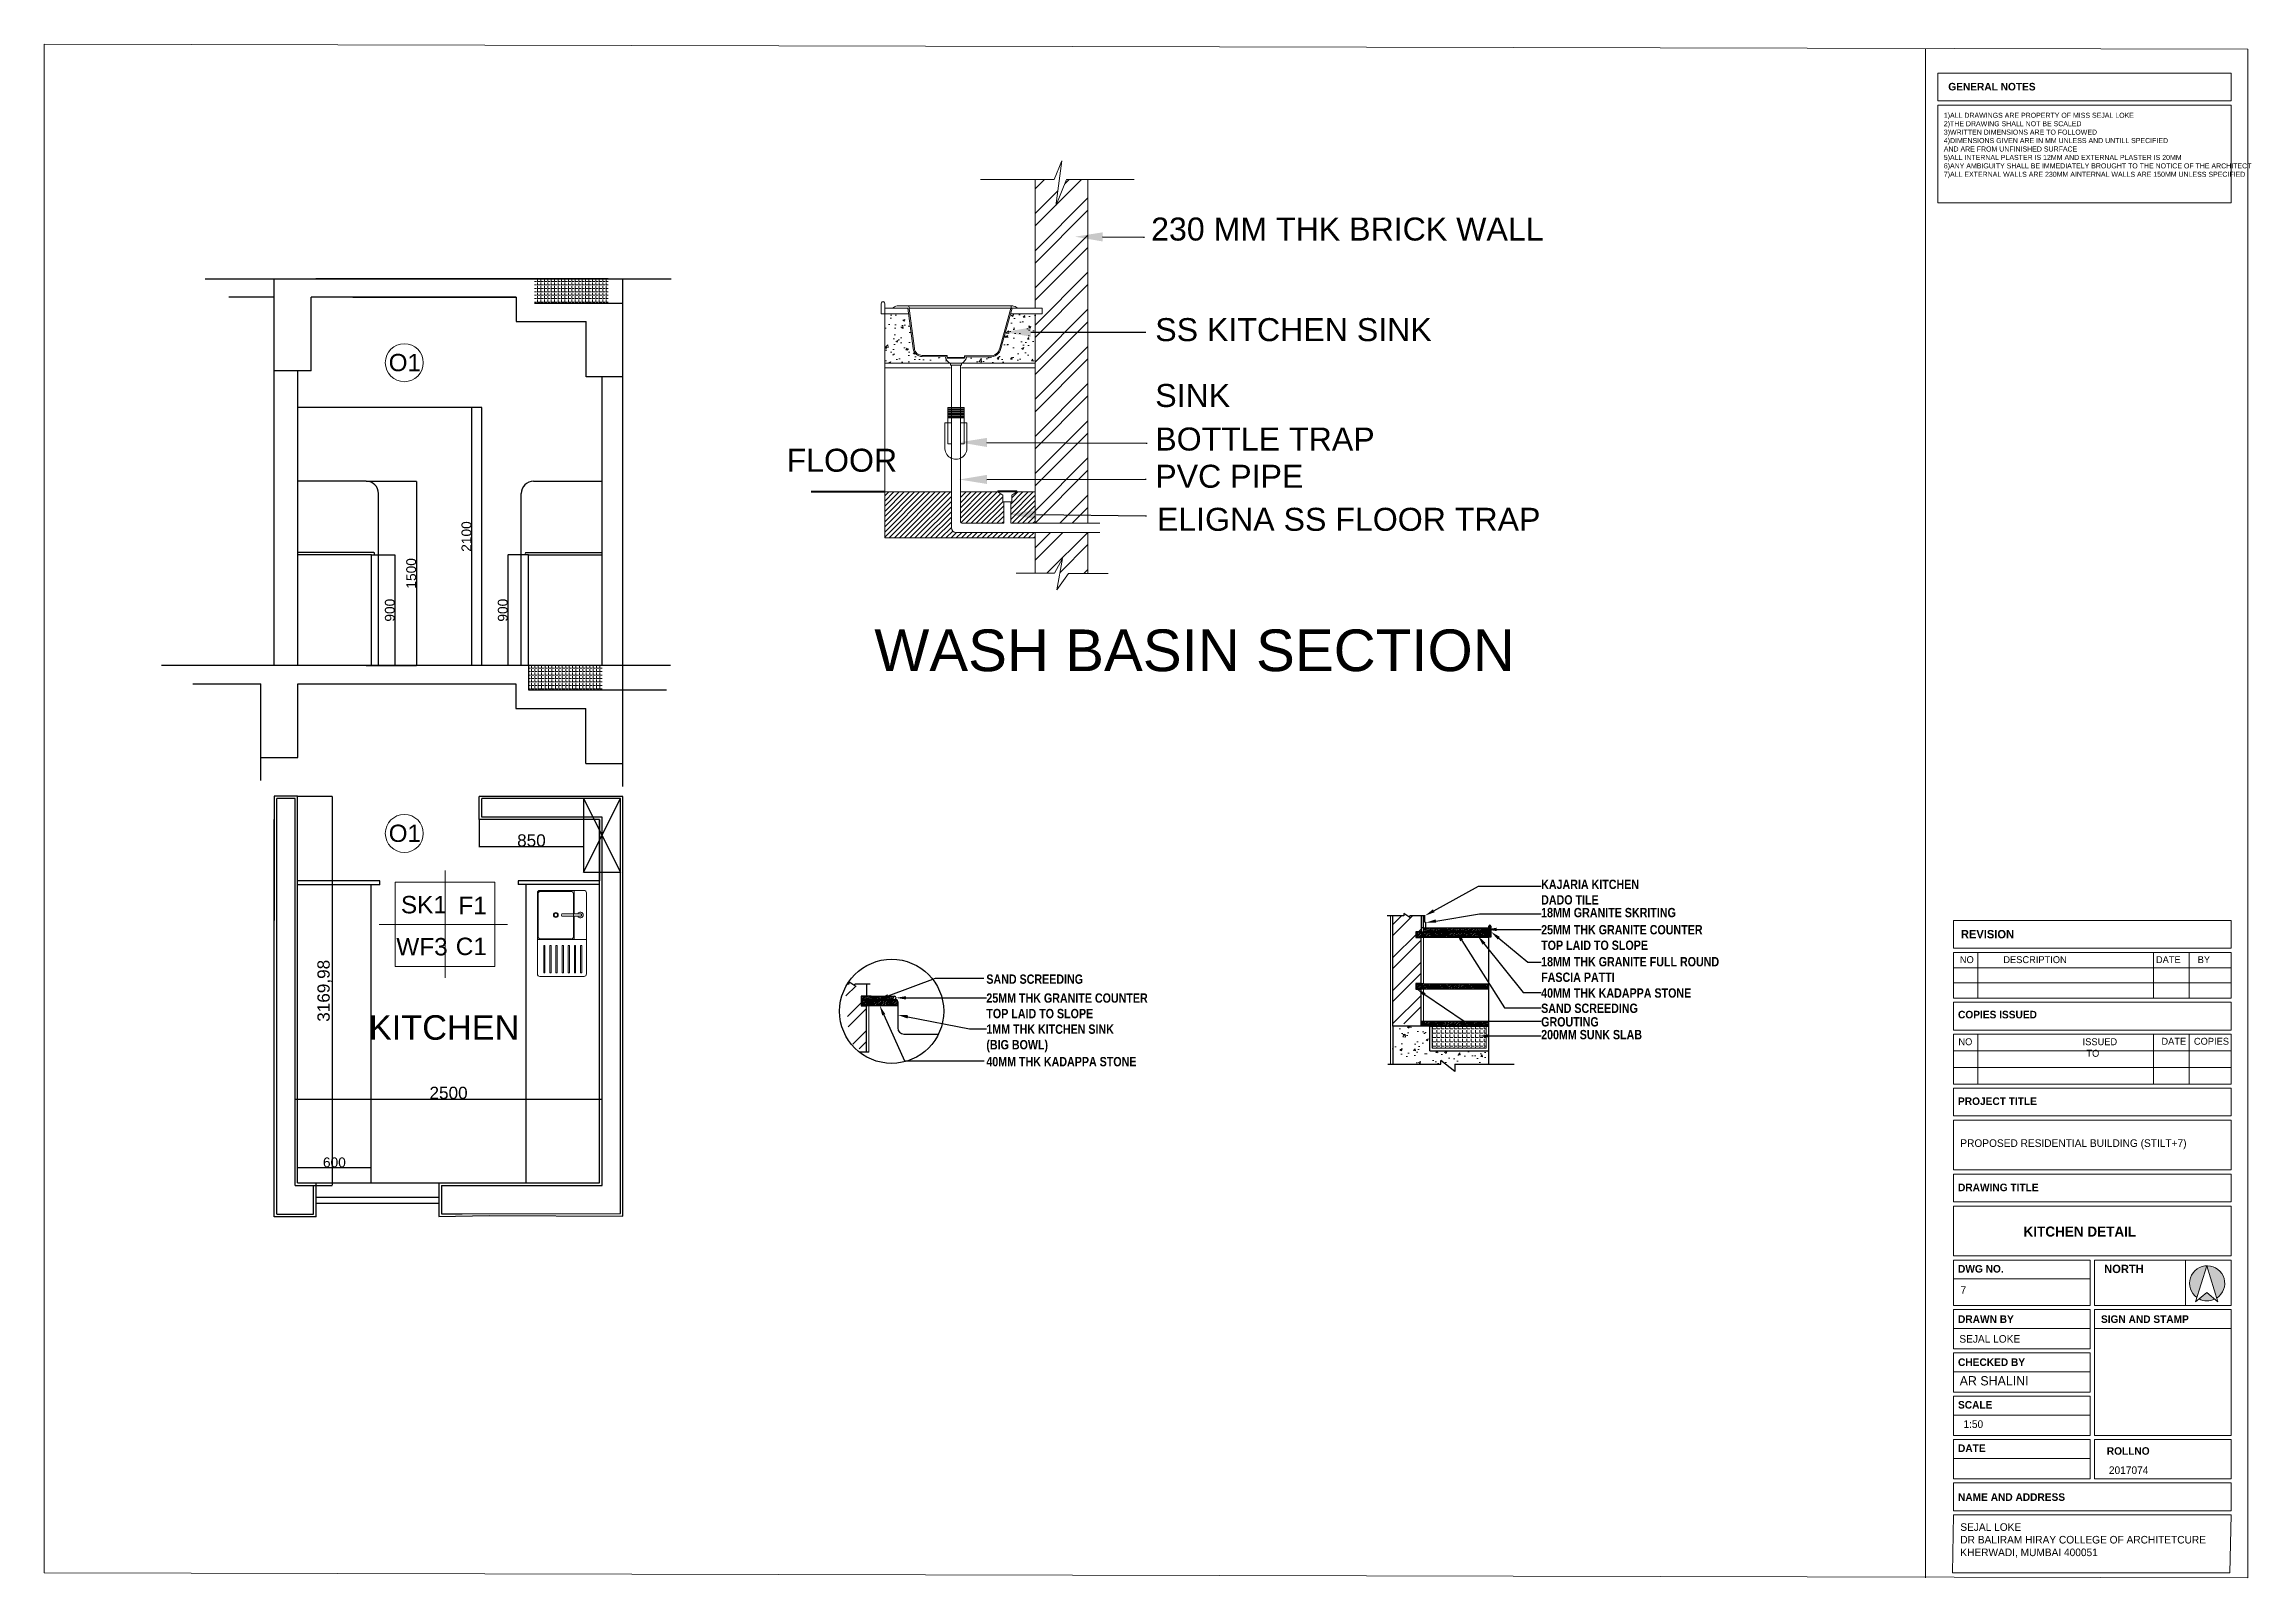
# Model space of a CAD drawing. Header units: millimetres. Extents: x -1932176 to 78768, y -1967 to 1266654.
# Drawn here: x -291937 to -273986, y 475674 to 488167 of the extents above; entities that cross this region are included whole.
import ezdxf
from ezdxf import colors
from ezdxf.entities.mleader import LeaderData, LeaderLine
from ezdxf.math import Vec2, Vec3

# ---------------------------------------------------------------- set-up
doc = ezdxf.new("R2010")
doc.units = ezdxf.units.MM
for name, color, linetype, lineweight in [('HATCH', 250, 'Continuous', 13), ('LEVEL', 252, 'Continuous', 13), ('PLASTER', 252, 'Continuous', 15), ('SHEET', 7, 'Continuous', 13), ('text', 252, 'Continuous', 5)]:
    doc.layers.add(name, color=color, linetype=linetype, lineweight=lineweight)
doc.styles.add('.3SWIS BOLD', font='swisscb.ttf', dxfattribs={"height": 0.3})
doc.styles.add('20 scale', font='ARIALN.TTF', dxfattribs={"height": 0.2})
doc.styles.get("Standard").update_dxf_attribs({"font": 'arial.ttf'})
doc.dimstyles.new('ISO-25', dxfattribs={"dimtxt": 150, "dimasz": 2.5, "dimexe": 1.25, "dimexo": 0.625, "dimtad": 1, "dimtxsty": 'Standard', "dimcen": 2.5, "dimadec": 0, "dimazin": 0, "dimtfac": 1, "dimtmove": 0, "dimatfit": 3, "dimfxl": 1, "dimarcsym": 0})
pattern_1 = [(45, (-459016.053, 152408.8), (-13.4703842, 13.4703842), []), (45, (-459002.583, 152408.8), (-13.4703842, 13.4703842), [23.8125, -4.7625, 0, -4.7625])]

msp = doc.modelspace()

# ---------------------------------------------------------------- texts
at = {"linetype": 'ByBlock', "lineweight": 20}
for s, p in [('230 MM THK BRICK WALL', (-282919.40526, 486566.99974)), ('SS KITCHEN SINK', (-282885.87008, 485747.82787)), ('SINK', (-282885.87008, 485211.45396)), ('BOTTLE TRAP', (-282885.87008, 484856.5397)), ('FLOOR', (-285889.02302, 484683.9671)), ('PVC PIPE', (-282885.87008, 484553.58744)), ('ELIGNA SS FLOOR TRAP', (-282872.36, 484202.81739))]:
    msp.add_text(s, height=187.2, dxfattribs=at).set_placement(p)
at = {"linetype": 'Continuous', "lineweight": 18, "ltscale": 50}
msp.add_text('WASH BASIN SECTION', height=339.4392793, dxfattribs=at).set_placement((-285173.80754, 483059.50624))
at = {"lineweight": 15, "attachment_point": 1, "style": '.3SWIS BOLD'}
for s, insert, char_height in [('KAJARIA KITCHEN \\PDADO TILE', (-279742.68008, 481361.15968), 75.9458467), ('18MM GRANITE SKRITING', (-279742.68008, 481131.01034), 75.9458467), ('25MM THK GRANITE COUNTER\\PTOP LAID TO SLOPE', (-279742.68008, 480991.51405), 75.9458467), ('18MM THK GRANITE FULL ROUND \\PFASCIA PATTI', (-279742.68008, 480731.079), 75.9458467), ('SAND SCREEDING', (-284261.57091, 480589.08845), 75.9458467), ('25MM THK GRANITE COUNTER\\PTOP LAID TO SLOPE', (-284261.57091, 480435.06599), 75.9458467), ('40MM THK KADAPPA STONE', (-279742.68008, 480476.04754), 75.9458467), ('1MM THK KITCHEN SINK\\P(BIG BOWL)', (-284261.57091, 480181.57019), 75.9458467), ('SAND SCREEDING', (-279742.68008, 480351.67915), 75.9458467), ('GROUTING', (-279742.68008, 480241.24419), 75.945847), ('200MM SUNK SLAB', (-279742.68008, 480137.0631), 75.9458467), ('40MM THK KADAPPA STONE', (-284261.57091, 479917.01892), 75.9458467)]:
    msp.add_mtext_dynamic_manual_height_columns(s, width=2443.5371328, gutter_width=12.5, heights=[312.7471], dxfattribs=dict(at, insert=insert, char_height=char_height))
at = {"color": 252, "transparency": 16777216, "insert": (-289291.15001, 480257.20294), "char_height": 200, "attachment_point": 1}
msp.add_mtext_dynamic_manual_height_columns('KITCHEN', width=42.932251, gutter_width=12.5, heights=[0], dxfattribs=at)
at = {"layer": 'LEVEL'}
for p in [(-289129.35033, 485503.02028), (-289129.35033, 481668.64463)]:
    msp.add_text('O1', height=140.71463, dxfattribs=at).set_placement(p)
at = {"layer": 'SHEET', "linetype": 'ByBlock', "lineweight": 20, "attachment_point": 1}
for s, width, insert, char_height in [('{\\fCentury Gothic|b1|i0|c0|p34;GENERAL NOTES}', 2437.1509055, (-276426.62311, 487851.34941), 61.7687175), ('{\\fCentury Gothic|b1|i0|c0|p34;COPIES ISSUED}', 2437.1509055, (-276347.22807, 480293.1263), 61.7687175), ('{\\fCentury Gothic|b1|i0|c0|p34;PROJECT TITLE}', 2437.1509055, (-276347.22807, 479587.58977), 61.7687175), ('{\\fCentury Gothic|b0|i0|c0|p34;PROPOSED RESIDENTIAL BUILDING (STILT+7)}', 4907.5748606, (-276328.49555, 479246.29068), 61.7687175), ('{\\fCentury Gothic|b1|i0|c0|p34;DRAWING TITLE}', 2437.1509055, (-276347.22807, 478885.47534), 61.7687175), ('{\\fCentury Gothic|b1|i0|c0|p34;KITCHEN DETAIL}', 4907.5748606, (-275813.8285, 478536.09095), 82.3582901), ('{\\fCentury Gothic|b1|i0|c0|p34;DWG NO.}', 2437.1509055, (-276347.22807, 478222.52399), 61.7687175), ('{\\fCentury Gothic|b1|i0|c0|p34;DRAWN BY}', 2437.1509055, (-276347.22807, 477812.49571), 61.7687175), ('{\\fCentury Gothic|b1|i0|c0|p34;SIGN AND STAMP}', 2437.1509055, (-275183.00571, 477812.49571), 61.7687175), ('{\\fCentury Gothic|b1|i0|c0|p34;CHECKED BY}', 2437.1509055, (-276347.22807, 477461.6773), 61.7687175), ('{\\fCentury Gothic|b1|i0|c0|p34;SCALE}', 2437.1509055, (-276347.22807, 477114.73862), 61.7687175), ('{\\fCentury Gothic|b1|i0|c0|p34;DATE}', 2437.1509055, (-276347.22807, 476761.0463), 61.7687175), ('{\\fCentury Gothic|b1|i0|c0|p34;ROLLNO}', 2437.1509055, (-275135.31768, 476738.67456), 61.7687175), ('{\\fCentury Gothic|b1|i0|c0|p34;NAME AND ADDRESS}', 2437.1509055, (-276347.22807, 476363.11127), 61.7687175), ('{\\fCentury Gothic|b0|i0|c0|p34;SEJAL LOKE\\PDR BALIRAM HIRAY COLLEGE OF ARCHITETCURE \\PKHERWADI, MUMBAI 400051}', 4907.5748606, (-276328.49555, 476118.93582), 61.7687175)]:
    msp.add_mtext_dynamic_manual_height_columns(s, width=width, gutter_width=57.3737, heights=[0], dxfattribs=dict(at, insert=insert, char_height=char_height))
at = {"layer": 'SHEET', "linetype": 'ByBlock', "lineweight": 9, "insert": (-276463.03961, 487607.84134), "char_height": 41.179145, "attachment_point": 1}
msp.add_mtext_dynamic_manual_height_columns('{\\fCentury Gothic|b0|i0|c0|p34;1)ALL DRAWINGS ARE PROPERTY OF MISS SEJAL LOKE\\P2)THE DRAWING SHALL NOT BE SCALED \\P3)WRITTEN DIMENSIONS ARE TO FOLLOWED \\P4)DIMENSIONS GIVEN ARE IN MM UNLESS AND UNTILL SPECIFIED \\PAND ARE FROM UNFINISHED SURFACE \\P5)ALL INTERNAL PLASTER IS 12MM AND EXTERNAL PLASTER IS 20MM\\P6)ANY AMBIGUITY SHALL BE IMMEDIATELY BROUGHT TO THE NOTICE OF THE ARCHITECT \\P7)ALL EXTERNAL WALLS ARE 230MM AINTERNAL WALLS ARE 150MM UNLESS SPECIFIED}', width=5543.582225, gutter_width=57.3737, heights=[0], dxfattribs=at)
at = {"layer": 'SHEET', "linetype": 'Continuous', "lineweight": 9, "ltscale": 50, "attachment_point": 1, "style": '20 scale'}
for s, width, heights, insert, char_height in [('{\\fCentury Gothic|b1|i0|c0|p34;REVISION  }', 66.4831048, [6.59764], (-276323.79124, 480951.29376), 67.7856755), ('\\pi-53.219;{\\fCentury Gothic|b0|i0|c0|p34;NO}', 8.7279214, [4.14976], (-276279.21251, 480738.07026), 56.4880629), ('\\pi-222.49;{\\fCentury Gothic|b0|i0|c0|p34;DESCRIPTION}', 34.9161875, [4.14976], (-275755.64427, 480738.07026), 56.4880629), ('\\pi-84.887;{\\fCentury Gothic|b0|i0|c0|p34;DATE}', 12.8232824, [4.14976], (-274650.34347, 480738.07026), 56.4880629), ('\\pi-34.361;{\\fCentury Gothic|b0|i0|c0|p34;BY}', 13.5326087, [4.14976], (-274360.59852, 480738.07026), 56.4880629), ('\\pi-53.219;{\\fCentury Gothic|b0|i0|c0|p34;NO}', 8.7279214, [4.14976], (-276290.91029, 480069.37267), 56.4880629), ('\\pi-84.887;{\\fCentury Gothic|b0|i0|c0|p34;DATE}', 12.8232824, [4.14976], (-274605.63533, 480073.00653), 56.4880629), ('\\pi-127.54;{\\fCentury Gothic|b0|i0|c0|p34;COPIES}', 13.5326087, [4.14976], (-274298.1828, 480073.00653), 56.4880629), ('{\\fCentury Gothic|b1|i0|c0|p34;NORTH}', 30.7331048, [4.78312], (-275156.67281, 478224.70011), 67.7856755), ('{\\fCentury Gothic|b0|i0|c0|p34;7}', 689.9624133, [4.78312], (-276326.74102, 478049.86303), 61.7687175), ('{\\fCentury Gothic|b0|i0|c0|p34;SEJAL LOKE}', 2212.0658659, [4.78312], (-276336.57641, 477651.72746), 61.7687175), ('{\\fCentury Gothic|b0|i0|c0|p34;1:50}', 30.7331048, [4.78312], (-276303.23723, 476957.29052), 61.7687175)]:
    msp.add_mtext_dynamic_manual_height_columns(s, width=width, gutter_width=1125, heights=heights, dxfattribs=dict(at, insert=insert, char_height=char_height))
at = {"layer": 'SHEET', "linetype": 'Continuous', "lineweight": 9, "ltscale": 50}
note = msp.add_mtext_dynamic_manual_height_columns('\\pi-101.62;{\\fCentury Gothic|b0|i0|c0|p34;ISSUED }', width=34.9161875, gutter_width=430.8795, heights=[4.14976, 0], dxfattribs=dict(at, insert=(-275767.34205, 480069.37267), char_height=56.4880629, attachment_point=1, style='20 scale'))
for column, words in zip(note.columns.linked_columns, ['\\pi-30.601;{\\fCentury Gothic|b0|i0|c0|p34;TO}']):
    column.text = words
at = {"layer": 'SHEET', "color": 18, "linetype": 'Continuous', "lineweight": 9, "ltscale": 50, "true_color": 0x000000, "attachment_point": 1, "style": '20 scale'}
for s, width, insert, char_height in [('{\\fCentury Gothic|b0|i0|c0|p34;AR SHALINI }', 2212.0658659, (-276333.71275, 477317.22618), 75.5567014), ('{\\fCentury Gothic|b0|i0|c0|p34;2017074}', 689.9624133, (-275118.30986, 476582.09816), 61.7687175)]:
    msp.add_mtext_dynamic_manual_height_columns(s, width=width, gutter_width=1125, heights=[4.78312], dxfattribs=dict(at, insert=insert, char_height=char_height))
at = {"layer": 'text', "transparency": 16777216, "char_height": 141.934088, "attachment_point": 1}
for s, insert in [('SK1', (-289029.96275, 481228.61672)), ('F1', (-288561.92566, 481222.07029)), ('WF3', (-289067.67645, 480886.25186)), ('C1', (-288583.38298, 480888.94208))]:
    msp.add_mtext_dynamic_manual_height_columns(s, width=0.6829867, gutter_width=1, heights=[0], dxfattribs=dict(at, insert=insert))

# ---------------------------------------------------------------- blocks, each defined once
blk = doc.blocks.new('*D594')
at = {"color": 0, "lineweight": -2, "ltscale": 30, "transparency": 16777216}
for p, q in [((-288392, 481851), (-288392, 481627)), ((-287542, 481851), (-287542, 481627)), ((-287544, 481628), (-288389, 481628))]:
    blk.add_line(p, q, dxfattribs=at)
at = {"color": 0, "ltscale": 30, "transparency": 16777216}
for points in [[(-288389, 481629), (-288389, 481628), (-288392, 481628)], [(-287544, 481629), (-287544, 481628), (-287542, 481628)]]:
    blk.add_solid(points, dxfattribs=at)
at = {"layer": 'Defpoints', "color": 0, "ltscale": 30, "transparency": 16777216}
for p in [(-288392, 481851), (-287542, 481851), (-288392, 481628)]:
    blk.add_point(p, dxfattribs=at)
at = {"color": 0, "ltscale": 30, "transparency": 16777216, "insert": (-287967, 481680), "char_height": 100, "attachment_point": 5}
blk.add_mtext('850', dxfattribs=at)
blk = doc.blocks.new('*D595')
at = {"color": 0, "lineweight": -2, "ltscale": 30, "transparency": 16777216}
for p, q in [((-289892, 478872), (-289892, 479574)), ((-289889, 479572), (-287394, 479572)), ((-287392, 478872), (-287392, 479574))]:
    blk.add_line(p, q, dxfattribs=at)
at = {"color": 0, "ltscale": 30, "transparency": 16777216}
for points in [[(-289889, 479573), (-289889, 479572), (-289892, 479572)], [(-287394, 479573), (-287394, 479572), (-287392, 479572)]]:
    blk.add_solid(points, dxfattribs=at)
at = {"layer": 'Defpoints', "color": 0, "ltscale": 30, "transparency": 16777216}
for p in [(-287392, 479572), (-289892, 478871), (-287392, 478871)]:
    blk.add_point(p, dxfattribs=at)
at = {"color": 0, "ltscale": 30, "transparency": 16777216, "insert": (-288642, 479624), "char_height": 100, "attachment_point": 5}
blk.add_mtext('2500', dxfattribs=at)
blk = doc.blocks.new('*D596')
at = {"color": 0, "lineweight": -2, "ltscale": 30, "transparency": 16777216}
for p, q in [((-289871, 482041), (-289590, 482041)), ((-289591, 482039), (-289591, 478874)), ((-289891, 478871), (-289590, 478871))]:
    blk.add_line(p, q, dxfattribs=at)
at = {"color": 0, "ltscale": 30, "transparency": 16777216}
for points in [[(-289591, 482039), (-289590, 482039), (-289591, 482041)], [(-289591, 478874), (-289590, 478874), (-289591, 478871)]]:
    blk.add_solid(points, dxfattribs=at)
at = {"layer": 'Defpoints', "color": 0, "ltscale": 30, "transparency": 16777216}
for p in [(-289872, 482041), (-289892, 478871), (-289591, 478871)]:
    blk.add_point(p, dxfattribs=at)
at = {"color": 0, "ltscale": 30, "transparency": 16777216, "insert": (-289651, 480456), "char_height": 100, "attachment_point": 5, "rotation": 90}
blk.add_mtext('3169,98', dxfattribs=at)
blk = doc.blocks.new('box of finishes')
at = {"layer": 'text'}
for p, q in [((34.7999, 81.3274), (34.7996, 80.9359)), ((34.5591, 81.1306), (35.0273, 81.1306))]:
    blk.add_line(p, q, dxfattribs=at)
blk.add_lwpolyline([(34.6174, 81.2846), (34.9817, 81.2846), (34.9817, 80.9766), (34.6174, 80.9766)], close=True, dxfattribs=at)
blk = doc.blocks.new('*D597')
at = {"color": 0, "lineweight": -2, "ltscale": 30, "transparency": 16777216}
for p, q in [((-289872, 478892), (-289872, 479018)), ((-289869, 479017), (-289274, 479017)), ((-289272, 478892), (-289272, 479018))]:
    blk.add_line(p, q, dxfattribs=at)
at = {"color": 0, "ltscale": 30, "transparency": 16777216}
for points in [[(-289869, 479017), (-289869, 479016), (-289872, 479017)], [(-289274, 479017), (-289274, 479016), (-289272, 479017)]]:
    blk.add_solid(points, dxfattribs=at)
at = {"layer": 'Defpoints', "color": 0, "ltscale": 30, "transparency": 16777216}
for p in [(-289272, 479017), (-289872, 478891), (-289272, 478891)]:
    blk.add_point(p, dxfattribs=at)
at = {"color": 0, "ltscale": 30, "transparency": 16777216, "insert": (-289572, 479058), "char_height": 80, "attachment_point": 5}
blk.add_mtext('600', dxfattribs=at)
blk = doc.blocks.new('*D644')
at = {"color": 0, "lineweight": -2, "ltscale": 30, "transparency": 16777216}
for p, q in [((-289270, 484006), (-289077, 484006)), ((-289078, 483109), (-289078, 484004)), ((-289270, 483106), (-289077, 483106))]:
    blk.add_line(p, q, dxfattribs=at)
at = {"color": 0, "ltscale": 30, "transparency": 16777216}
for points in [[(-289079, 484004), (-289078, 484004), (-289078, 484006)], [(-289079, 483109), (-289078, 483109), (-289078, 483106)]]:
    blk.add_solid(points, dxfattribs=at)
at = {"layer": 'Defpoints', "color": 0, "ltscale": 30, "transparency": 16777216}
for p in [(-289271, 484006), (-289078, 484006), (-289271, 483106)]:
    blk.add_point(p, dxfattribs=at)
at = {"color": 0, "ltscale": 30, "transparency": 16777216, "insert": (-289120, 483556), "char_height": 80, "attachment_point": 5, "rotation": 90}
blk.add_mtext('900', dxfattribs=at)
blk = doc.blocks.new('*D645')
at = {"color": 0, "lineweight": -2, "ltscale": 30, "transparency": 16777216}
for p, q in [((-287993, 484006), (-288160, 484006)), ((-288158, 484004), (-288158, 483109)), ((-287993, 483106), (-288160, 483106))]:
    blk.add_line(p, q, dxfattribs=at)
at = {"color": 0, "ltscale": 30, "transparency": 16777216}
for points in [[(-288159, 484004), (-288158, 484004), (-288158, 484006)], [(-288159, 483109), (-288158, 483109), (-288158, 483106)]]:
    blk.add_solid(points, dxfattribs=at)
at = {"layer": 'Defpoints', "color": 0, "ltscale": 30, "transparency": 16777216}
for p in [(-287992, 484006), (-288158, 483106), (-287992, 483106)]:
    blk.add_point(p, dxfattribs=at)
at = {"color": 0, "ltscale": 30, "transparency": 16777216, "insert": (-288200, 483556), "char_height": 80, "attachment_point": 5, "rotation": 90}
blk.add_mtext('900', dxfattribs=at)
blk = doc.blocks.new('*D646')
at = {"color": 0, "lineweight": -2, "ltscale": 30, "transparency": 16777216}
for p, q in [((-289312, 484606), (-288903, 484606)), ((-288904, 484604), (-288904, 483109)), ((-289312, 483106), (-288903, 483106))]:
    blk.add_line(p, q, dxfattribs=at)
at = {"color": 0, "ltscale": 30, "transparency": 16777216}
for points in [[(-288905, 484604), (-288904, 484604), (-288904, 484606)], [(-288905, 483109), (-288904, 483109), (-288904, 483106)]]:
    blk.add_solid(points, dxfattribs=at)
at = {"layer": 'Defpoints', "color": 0, "ltscale": 30, "transparency": 16777216}
for p in [(-289313, 484606), (-289313, 483106), (-288904, 483106)]:
    blk.add_point(p, dxfattribs=at)
at = {"color": 0, "ltscale": 30, "transparency": 16777216, "insert": (-288946, 483856), "char_height": 80, "attachment_point": 5, "rotation": 90}
blk.add_mtext('1500', dxfattribs=at)
blk = doc.blocks.new('*D647')
at = {"color": 0, "lineweight": -2, "ltscale": 30, "transparency": 16777216}
for p, q in [((-288372, 485206), (-288455, 485206)), ((-288454, 485204), (-288454, 483109)), ((-288372, 483106), (-288455, 483106))]:
    blk.add_line(p, q, dxfattribs=at)
at = {"color": 0, "ltscale": 30, "transparency": 16777216}
for points in [[(-288455, 485204), (-288454, 485204), (-288454, 485206)], [(-288455, 483109), (-288454, 483109), (-288454, 483106)]]:
    blk.add_solid(points, dxfattribs=at)
at = {"layer": 'Defpoints', "color": 0, "ltscale": 30, "transparency": 16777216}
for p in [(-288372, 485206), (-288454, 483106), (-288372, 483106)]:
    blk.add_point(p, dxfattribs=at)
at = {"color": 0, "ltscale": 30, "transparency": 16777216, "insert": (-288496, 484156), "char_height": 80, "attachment_point": 5, "rotation": 90}
blk.add_mtext('2100', dxfattribs=at)

# ---------------------------------------------------------------- dimensions: what is measured, and where the dimension line sits
at = {"color": 252, "ltscale": 30}
for base, p1, p2, override, picture, middle in [((-288454.16186, 483106.46356), (-288371.72724, 485206.46356), (-288371.72724, 483106.46356), {"dimtxt": 80}, '*D647', (-288495.6327, 484156.46356)), ((-288904.086, 483106.46356), (-289312.53826, 484606.46356), (-289312.53826, 483106.46356), {"dimtxt": 80}, '*D646', (-288945.55684, 483856.46356)), ((-289078.32207, 484006.46356), (-289270.56555, 483106.46356), (-289270.56555, 484006.46356), {"dimtxt": 80}, '*D644', (-289119.79291, 483556.46356)), ((-288158.33282, 483106.46356), (-287991.90722, 484006.46356), (-287991.90722, 483106.46356), {"dimtxt": 80}, '*D645', (-288199.80366, 483556.46356)), ((-289590.75651, 478871.18198), (-289871.70417, 482041.16039), (-289891.90722, 478871.18198), {"dimtxt": 100}, '*D596', (-289651.47701, 480456.17118))]:
    dim = msp.add_linear_dim(base=base, p1=p1, p2=p2, angle=90, dimstyle='ISO-25', override=override, dxfattribs=at)
    dim.commit()
    dim.dimension.update_dxf_attribs({"geometry": picture, "text_midpoint": middle})
dim = msp.add_linear_dim(base=(-288391.72724, 481628.43699), p1=(-287541.90722, 481851.18198), p2=(-288391.72724, 481851.18198), text='850', dimstyle='ISO-25', override={"dimtxt": 100}, dxfattribs=at)
dim.commit()
dim.dimension.update_dxf_attribs({"geometry": '*D594', "text_midpoint": (-287966.81723, 481628.43699), "dimtype": 160})
for base, p1, p2, override, picture, middle in [((-287391.90722, 479572.30623), (-289891.90722, 478871.18198), (-287391.90722, 478871.18198), {"dimtxt": 100}, '*D595', (-288641.90722, 479623.98853)), ((-289271.90722, 479016.8197), (-289871.90722, 478891.18198), (-289271.90722, 478891.18198), {"dimtxt": 80}, '*D597', (-289571.90722, 479058.29054))]:
    dim = msp.add_linear_dim(base=base, p1=p1, p2=p2, dimstyle='ISO-25', override=override, dxfattribs=at)
    dim.commit()
    dim.dimension.update_dxf_attribs({"geometry": picture, "text_midpoint": middle})

# ---------------------------------------------------------------- hatches: boundary and pattern name
at = {"linetype": 'ByBlock', "lineweight": 20, "transparency": 33554687}
h = msp.add_hatch(dxfattribs=at)
h.set_pattern_fill('ANSI32', color=256, scale=22.464)
h.set_pattern_definition([(45, (-233740.86, 1198694.21), (-151.299355, 151.299355), []), (45, (-233640, 1198694.21), (-151.299355, 151.299355), [])])
h.paths.add_polyline_path([(-283434.32815, 487064.92971), (-283608.44104, 487063.47746), (-283696.77093, 486848.6162), (-283646.91392, 487217.27364), (-283708.08648, 487064.92971), (-283864.88815, 487064.92971), (-283864.88815, 486016.44454), (-283808.07482, 486016.44454), (-283808.07482, 485969.64454), (-283864.88815, 485969.64454), (-283864.88815, 485385.25016), (-283864.88815, 484518.84454), (-283864.88815, 484264.61458), (-283434.32815, 484264.61458), (-283434.32815, 484518.84454), (-283434.32815, 485385.25016), (-283434.32815, 485969.64454)])
h.paths.add_polyline_path([(-283434.32815, 484144.44454), (-283434.32815, 484189.73458), (-283864.88815, 484189.73458), (-283864.88815, 484144.44454), (-283864.88815, 483857.31239), (-283705.61763, 483857.31239), (-283640.26174, 483975.82967), (-283687.44417, 483721.75782), (-283593.01074, 483856.03725), (-283434.32815, 483856.03725)])
h = msp.add_hatch(dxfattribs=at)
h.set_pattern_fill('AR-CONC', color=256, scale=0.936)
h.set_pattern_definition([(50, (-233740.86, 1198694.21), (170.52485, -14.918984), [17.8308, -196.1388]), (355, (-233740.86, 1198694.21), (-32.987842, 178.829207), [14.26464, -156.911587]), (100.451445, (-233726.65, 1198692.97), (137.537007, 163.910216), [15.15385, -166.69247]), (46.1842, (-233740.86, 1198741.76), (253.72998, -39.35162), [26.7462, -294.2082]), (96.635558, (-233719.72, 1198738.48), (222.21027, 231.59085), [22.73078, -250.03893]), (351.18415, (-233740.86, 1198741.76), (222.21027, 231.59085), [21.39693, -235.36631]), (21, (-233717.09, 1198729.87), (141.91107, -95.720226), [17.8308, -196.1388]), (326, (-233717.09, 1198729.87), (57.8467, 172.399936), [14.26464, -156.91104]), (71.451445, (-233705.26, 1198721.9), (199.75777, 76.67971), [15.15385, -166.69218]), (37.5, (-233740.864, 1198694.21), (2.8909326, 79.1435164), [0, -155.009088, 0, -159.28848, 0, -157.5054]), (7.5, (-233740.86, 1198694.21), (62.543204, 93.769018), [0, -90.818208, 0, -151.442928, 0, -60.03036]), (327.5, (-233793.88, 1198694.21), (126.912797, -5.3621044), [0, -59.436, 0, -185.44032, 0, -246.06504]), (317.5, (-233817.65, 1198694.21), (138.648914, 23.799196), [0, -77.2668, 0, -123.151392, 0, -174.74184])])
h.paths.add_polyline_path([(-284857.44027, 485686.79848), (-284895.273, 485969.64454), (-284990.80148, 485969.64454), (-285027.85025, 485969.64454), (-285088.73284, 485969.64454), (-285088.73284, 485568.90589), (-284554.62698, 485568.90589, -0.2887177564), (-284595.70586, 485620.5993), (-284783.78183, 485621.96703, -0.3732520856)])
h.paths.add_polyline_path([(-283864.88815, 485969.64454), (-284064.93165, 485969.64454), (-284142.54505, 485686.83184, -0.3399218637), (-284233.49941, 485617.96526), (-284422.83179, 485619.34212, -0.2831890347), (-284463.75966, 485568.90589), (-283864.88815, 485568.90589)])
at = {"linetype": 'ByBlock', "lineweight": 20, "transparency": 33554559}
h = msp.add_hatch(dxfattribs=at)
h.set_pattern_fill('ANSI31', color=256, scale=9.36)
h.set_pattern_definition([(45, (-233740.864, 1198694.21), (-21.0137993, 21.0137993), [])])
h.paths.add_polyline_path([(-284546.63332, 484518.84454), (-285088.73284, 484518.84454), (-285088.73284, 484144.44454), (-283864.88815, 484144.44454), (-283864.88815, 484189.73458), (-284509.19332, 484189.73458, -0.4142135624), (-284546.63332, 484227.17458), (-284546.63332, 484371.08798)])
h.paths.add_polyline_path([(-284119.28359, 484439.94559), (-284128.64359, 484439.94559), (-284128.64359, 484494.11494), (-284168.32073, 484518.84454), (-284471.75332, 484518.84454), (-284471.75332, 484273.97458, 0.4142135624), (-284462.39332, 484264.61458), (-284119.28359, 484264.61458)], flags=17)
h.paths.add_polyline_path([(-283864.88815, 484518.84454), (-284013.52944, 484518.84454), (-284053.76359, 484493.76777), (-284053.76359, 484439.94559), (-284063.12359, 484439.94559), (-284063.12359, 484264.61458), (-283864.88815, 484264.61458)], flags=17)
at = {"layer": 'HATCH'}
h = msp.add_hatch(dxfattribs=at)
h.set_pattern_fill('ANGLE', color=256, scale=4)
h.set_pattern_definition([(0, (-674439.458, 520878.973), (0, 27.94), [20.32, -7.62]), (90, (-674439.458, 520878.973), (-27.94, 2e-15), [20.32, -7.62])])
h.paths.add_polyline_path([(-287341.90722, 486256.46356), (-287941.90722, 486256.46356), (-287941.90722, 486056.46356), (-287341.90722, 486056.46356)])
h = msp.add_hatch(dxfattribs=at)
h.set_pattern_fill('ANGLE', color=256, scale=4)
h.set_pattern_definition([(0, (-674489.458, 517728.973), (0, 27.94), [20.32, -7.62]), (90, (-674489.458, 517728.973), (-27.94, 2e-15), [20.32, -7.62])])
h.paths.add_polyline_path([(-287391.90722, 483106.46356), (-287991.90722, 483106.46356), (-287991.90722, 482906.46356), (-287391.90722, 482906.46356)])
h = msp.add_hatch(dxfattribs=at)
h.set_pattern_fill('ANSI32', color=256, scale=20)
h.set_pattern_definition([(45, (-455706.18, 152408.8), (-134.70384, 134.70384), []), (45, (-455616.37, 152408.8), (-134.70384, 134.70384), [])])
h.paths.add_polyline_path([(-280759.26955, 480512.52566), (-280719.72652, 480512.52566), (-280719.72652, 480892.52566), (-280759.26955, 480892.52566), (-280759.26955, 480932.52566), (-280719.72652, 480932.52566), (-280719.72652, 481067.52566), (-280949.72652, 481067.52566), (-280949.72652, 480187.52566), (-280719.72652, 480187.52566), (-280719.72652, 480472.52566), (-280759.26955, 480472.52566)])
h = msp.add_hatch(dxfattribs=at)
h.set_pattern_fill('ANSI35', color=256, scale=3)
h.set_pattern_definition(pattern_1)
h.paths.add_polyline_path([(-280169.72652, 480932.52566), (-280699.72652, 480932.52566), (-280759.26955, 480932.52566), (-280759.26955, 480892.52566), (-280169.72652, 480892.52566)])
h.paths.add_polyline_path([(-280169.72652, 480512.52566), (-280699.72652, 480512.52566), (-280759.26955, 480512.52566), (-280759.26955, 480472.52566), (-280169.72652, 480472.52566)])
h.paths.add_polyline_path([(-280169.72652, 480967.52566), (-280699.72652, 480967.52566), (-280699.72652, 480942.52566), (-280169.72652, 480942.52566)])
h = msp.add_hatch(dxfattribs=at)
h.set_pattern_fill('AR-CONC', color=256, scale=0.1)
h.set_pattern_definition([(50, (-455706.177, 152408.799), (18.2184669, -1.59390855), [1.905, -20.955]), (355, (-455706.177, 152408.8), (-3.5243421, 19.1056845), [1.524, -16.7640584]), (100.4514447, (-455704.658, 152408.666), (14.6941247, 17.5117752), [1.6190009, -17.8090245]), (46.1842, (-455706.177, 152413.88), (27.1079041, -4.2042328), [2.8575, -31.4325]), (96.635558, (-455703.918, 152413.53), (23.7404134, 24.7426125), [2.4285023, -26.7135608]), (351.184151, (-455706.177, 152413.88), (23.7404134, 24.7426125), [2.2859967, -25.1459732]), (21, (-455703.637, 152412.609), (15.1614391, -10.2265198), [1.905, -20.955]), (326, (-455703.637, 152412.61), (6.1802028, 18.4187966), [1.524, -16.764]), (71.451445, (-455702.373, 152411.757), (21.3416419, 8.1922769), [1.6190009, -17.8089938]), (37.5, (-455706.177, 152408.799), (0.30886033, 8.45550389), [0, -16.5608, 0, -17.018, 0, -16.8275]), (7.5, (-455706.177, 152408.799), (6.68196625, 10.01805748), [0, -9.7028, 0, -16.1798, 0, -6.4135]), (327.5, (-455711.841, 152408.799), (13.55905952, -0.5728744), [0, -6.35, 0, -19.812, 0, -26.289]), (317.5, (-455714.381, 152408.799), (14.81291814, 2.5426491), [0, -8.255, 0, -13.1572, 0, -18.669])])
h.paths.add_polyline_path([(-280699.72652, 480967.52566), (-280699.72652, 481067.52566), (-280702.72652, 481067.52566), (-280702.72652, 480967.52566), (-280719.72652, 480967.52566), (-280719.72652, 480932.52566), (-280699.72652, 480932.52566), (-280169.72652, 480932.52566), (-280169.72652, 480942.52566), (-280699.72652, 480942.52566)])
h = msp.add_hatch(dxfattribs=at)
h.set_pattern_fill('ANSI35', color=256, scale=3)
h.set_pattern_definition(pattern_1)
h.paths.add_polyline_path([(-280169.72652, 480892.52566), (-280151.72652, 480892.52566), (-280151.72652, 480982.52566, 1), (-280169.72652, 480982.52566)])
h = msp.add_hatch(dxfattribs=at)
h.set_pattern_fill('ANSI32', color=256, scale=20)
h.set_pattern_definition([(45, (-460225.07, 151852.35), (-134.70384, 134.70384), []), (45, (-460135.26, 151852.35), (-134.70384, 134.70384), [])])
h.paths.add_polyline_path([(-285278.16038, 479956.0776), (-285238.61735, 479956.0776), (-285238.61735, 480336.0776), (-285282.5267, 480336.0776), (-285282.5267, 480413.97012), (-285238.61735, 480413.97012), (-285238.61735, 480511.0776), (-285410.65579, 480481.52508), (-285377.09893, 480041.30476), (-285263.21082, 479959.46858), (-285238.61735, 479916.0776), (-285278.16038, 479916.0776)])
h = msp.add_hatch(dxfattribs=at)
h.set_pattern_fill('ANSI35', color=256, scale=3)
h.set_pattern_definition([(45, (-463534.944, 151852.351), (-13.4703842, 13.4703842), []), (45, (-463521.474, 151852.351), (-13.4703842, 13.4703842), [23.8125, -4.7625, 0, -4.7625])])
h.paths.add_polyline_path([(-284983.38887, 480376.0776), (-285218.61735, 480376.0776), (-285278.16038, 480376.0776), (-285278.16038, 480336.0776), (-284983.38887, 480336.0776)])
h.paths.add_polyline_path([(-284688.61735, 479956.0776), (-285218.61735, 479956.0776), (-285278.16038, 479956.0776)])
h.paths.add_polyline_path([(-285016.09607, 480411.0776), (-285278.16038, 480411.0776), (-285278.16038, 480386.0776), (-285016.09607, 480386.0776)])
h = msp.add_hatch(dxfattribs=at)
h.set_pattern_fill('AR-CONC', color=256, scale=0.1)
h.set_pattern_definition([(50, (-460225.068, 151852.351), (18.2184669, -1.59390855), [1.905, -20.955]), (355, (-460225.068, 151852.351), (-3.5243421, 19.1056845), [1.524, -16.7640584]), (100.4514447, (-460223.55, 151852.218), (14.6941247, 17.5117752), [1.6190009, -17.8090245]), (46.1842, (-460225.068, 151857.431), (27.1079041, -4.2042328), [2.8575, -31.4325]), (96.635558, (-460222.809, 151857.08), (23.7404134, 24.7426125), [2.4285023, -26.7135608]), (351.184151, (-460225.068, 151857.43), (23.7404134, 24.7426125), [2.2859967, -25.1459732]), (21, (-460222.528, 151856.161), (15.1614391, -10.2265198), [1.905, -20.955]), (326, (-460222.528, 151856.161), (6.1802028, 18.4187966), [1.524, -16.764]), (71.451445, (-460221.264, 151855.309), (21.3416419, 8.1922769), [1.6190009, -17.8089938]), (37.5, (-460225.0675, 151852.351), (0.30886033, 8.45550389), [0, -16.5608, 0, -17.018, 0, -16.8275]), (7.5, (-460225.0675, 151852.351), (6.68196625, 10.01805748), [0, -9.7028, 0, -16.1798, 0, -6.4135]), (327.5, (-460230.732, 151852.351), (13.55905952, -0.5728744), [0, -6.35, 0, -19.812, 0, -26.289]), (317.5, (-460233.272, 151852.351), (14.81291814, 2.5426491), [0, -8.255, 0, -13.1572, 0, -18.669])])
h.paths.add_polyline_path([(-285216.55647, 480386.0776), (-285218.61735, 480386.05397), (-285221.61735, 480386.05397), (-285221.61735, 480386.03104), (-285277.95422, 480386.03104), (-285277.95422, 480376.0776), (-285218.61735, 480376.0776), (-284986.06836, 480376.0776), (-285003.38887, 480386.0776), (-285218.61735, 480386.0776)])
h = msp.add_hatch(dxfattribs=at)
h.set_pattern_fill('ANSI35', color=256, scale=3)
h.set_pattern_definition([(45, (-453693.533, 152071.24), (-13.4703842, 13.4703842), []), (45, (-453680.063, 152071.24), (-13.4703842, 13.4703842), [23.8125, -4.7625, 0, -4.7625])])
h.paths.add_polyline_path([(-280169.72652, 480207.52566), (-280699.72652, 480207.52566), (-280699.72652, 480167.52566), (-280649.72652, 480167.52566), (-280169.72652, 480167.52566)])
h.paths.add_polyline_path([(-280699.72652, 480207.52566), (-280719.72652, 480207.52566), (-280719.72652, 480167.52566), (-280699.72652, 480167.52566)])
h = msp.add_hatch(dxfattribs=at)
h.set_pattern_fill('AR-CONC', color=256)
h.set_pattern_definition([(50, (-455706.18, 152408.8), (182.18467, -15.939086), [19.05, -209.55]), (355, (-455706.18, 152408.8), (-35.24342, 191.056845), [15.24, -167.64058]), (100.451445, (-455691, 152407.47), (146.94125, 175.11775), [16.19001, -178.09024]), (46.1842, (-455706.18, 152459.6), (271.07904, -42.04233), [28.575, -314.325]), (96.63556, (-455683.6, 152456.1), (237.40413, 247.42612), [24.28502, -267.1356]), (351.18415, (-455706.18, 152459.6), (237.40413, 247.42612), [22.85997, -251.45973]), (21, (-455680.78, 152446.9), (151.61439, -102.2652), [19.05, -209.55]), (326, (-455680.78, 152446.9), (61.80203, 184.18797), [15.24, -167.64]), (71.451445, (-455668.14, 152438.38), (213.41642, 81.92277), [16.19001, -178.08994]), (37.5, (-455706.177, 152408.8), (3.088603, 84.555039), [0, -165.608, 0, -170.18, 0, -168.275]), (7.5, (-455706.18, 152408.8), (66.819663, 100.180575), [0, -97.028, 0, -161.798, 0, -64.135]), (327.5, (-455762.82, 152408.8), (135.590595, -5.728744), [0, -63.5, 0, -198.12, 0, -262.89]), (317.5, (-455788.22, 152408.8), (148.12918, 25.42649), [0, -82.55, 0, -131.572, 0, -186.69])])
h.paths.add_polyline_path([(-280649.72652, 480167.52566), (-280949.72652, 480167.52566), (-280949.72652, 479857.05838), (-280559.72652, 479857.05838), (-280559.72652, 479887.79362), (-280445.29157, 479799.94439), (-280445.29157, 479857.05838), (-280169.72652, 479857.05838), (-280169.72652, 479967.52566), (-280649.72652, 479967.52566)])
h = msp.add_hatch(dxfattribs=at)
h.set_pattern_fill('ANGLE', color=256, scale=5)
h.set_pattern_definition([(0, (-455706.177, 152408.8), (0, 34.925), [25.4, -9.525]), (90, (-455706.177, 152408.8), (-34.925, 2e-15), [25.4, -9.525])])
h.paths.add_polyline_path([(-280189.72652, 479987.52566), (-280189.72652, 480167.52566), (-280629.72652, 480167.52566), (-280629.72652, 479987.52566)])
at = {"layer": 'SHEET', "linetype": 'ByBlock', "lineweight": 20, "transparency": 33554687}
h = msp.add_hatch(color=256, dxfattribs=at)
h.dxf.hatch_style = 1
h.paths.add_polyline_path([(-274320.99056, 478215.08688), (-274239.59647, 477953.3627, 3.231701641), (-274401.2169, 477957.11762)])
h.paths.add_polyline_path([(-274320.99056, 477999.51783), (-274383.4535, 477946.21391, 0.2347967333), (-274256.07859, 477944.12399)])

# ---------------------------------------------------------------- linework, layer by layer
at = {"linetype": 'ByBlock', "lineweight": 20}
for p, q in [((-283708.08648, 487064.92971), (-283646.91392, 487217.27364)), ((-283646.91392, 487217.27364), (-283696.77093, 486848.6162)), ((-283864.88815, 487064.92971), (-284310.14246, 487064.92971)), ((-283864.88815, 486016.44454), (-283864.88815, 487064.92971)), ((-283864.88815, 487064.92971), (-283708.08648, 487064.92971)), ((-283696.77093, 486848.6162), (-283608.44104, 487063.47746)), ((-283608.44104, 487063.47746), (-283434.32815, 487064.92971)), ((-283434.32815, 485969.64454), (-283434.32815, 487064.92971)), ((-283434.32815, 487064.92971), (-283058.4366, 487064.92971)), ((-285117.79861, 485969.64454), (-285117.79861, 486052.9636)), ((-285088.73284, 485969.64454), (-285117.79861, 485969.64454)), ((-285088.73284, 486016.44454), (-285088.73284, 486052.9636)), ((-285027.85025, 486016.44454), (-285088.73284, 486016.44454)), ((-284901.53284, 486016.44454), (-285088.73284, 486016.44454)), ((-285088.73284, 486016.44454), (-285088.73284, 484706.04454)), ((-285088.73284, 486016.44454), (-285088.73284, 484706.04454)), ((-285027.85025, 485969.64454), (-285088.73284, 485969.64454)), ((-284990.80148, 486016.44454), (-285027.85025, 486016.44454)), ((-284990.80148, 485969.64454), (-285027.85025, 485969.64454)), ((-284901.53284, 486016.44454), (-284990.80148, 486016.44454)), ((-284895.273, 485969.64454), (-284990.80148, 485969.64454)), ((-284045.35853, 486034.08443), (-284987.64684, 486034.08443)), ((-284901.53284, 486016.44454), (-284857.47217, 485687.03697)), ((-284893.52398, 486034.08443), (-284848.19281, 485688.26298)), ((-284891.2117, 486016.44454), (-284009.20988, 486016.44454)), ((-284151.59227, 485689.23259), (-284056.53023, 486034.08443)), ((-284142.56711, 485686.75145), (-284052.08815, 486016.44454)), ((-283808.07482, 485969.64454), (-284064.93165, 485969.64454)), ((-284052.08815, 486016.44454), (-283864.88815, 486016.44454)), ((-283808.07482, 486016.44454), (-284009.20988, 486016.44454)), ((-283864.88815, 485969.64454), (-283864.88815, 485385.25016)), ((-283808.07482, 486016.44454), (-283808.07482, 485969.64454)), ((-283434.32815, 485969.64454), (-283434.32815, 485385.25016)), ((-284554.62698, 485568.90589), (-285088.73284, 485568.90589)), ((-284783.78183, 485621.96703), (-284581.50999, 485620.49607)), ((-284783.71376, 485631.32678), (-284581.50999, 485629.85631)), ((-284554.62698, 485568.90589), (-284554.62698, 485552.61242)), ((-284463.75966, 485568.90589), (-284463.75966, 485552.61242)), ((-283864.88815, 485568.90589), (-284463.75966, 485568.90589)), ((-284440.6485, 485628.83194), (-284233.43134, 485627.32501)), ((-284440.6485, 485619.47169), (-284233.49941, 485617.96526)), ((-284554.62698, 485531.46589), (-285088.73284, 485531.46589)), ((-284554.62698, 485552.61242), (-284463.75966, 485552.61242)), ((-284546.63332, 485552.61242), (-284546.63332, 484371.08798)), ((-284471.75332, 485552.61242), (-284471.75332, 484273.97458)), ((-283864.88815, 485531.46589), (-284463.75966, 485531.46589)), ((-283864.88815, 485385.25016), (-283864.88815, 484518.84454)), ((-283434.32815, 485385.25016), (-283434.32815, 484518.84454)), ((-284599.61487, 485081.97911), (-284546.63332, 485081.97911)), ((-284599.61487, 485081.97911), (-284599.61487, 484883.26963)), ((-284576.36656, 485206.09284), (-284442.22582, 485206.09284)), ((-284576.36656, 485196.73284), (-284442.22582, 485196.73284)), ((-284576.36656, 485187.37284), (-284442.22582, 485187.37284)), ((-284576.36656, 485178.01284), (-284442.22582, 485178.01284)), ((-284576.36656, 485168.65284), (-284442.22582, 485168.65284)), ((-284576.36656, 485159.29284), (-284442.22582, 485159.29284)), ((-284576.36656, 485149.93284), (-284442.22582, 485149.93284)), ((-284576.36656, 485140.57284), (-284442.22582, 485140.57284)), ((-284576.36656, 485131.21284), (-284442.22582, 485131.21284)), ((-284576.36656, 485121.85284), (-284442.22582, 485121.85284)), ((-284546.63332, 485206.09284), (-284456.98957, 485206.09284)), ((-284471.75332, 485081.97911), (-284420.34909, 485081.97911)), ((-284420.34909, 485081.97911), (-284420.34909, 484883.26963)), ((-285088.73284, 484706.04454), (-285088.73284, 484518.84454)), ((-285088.73284, 484518.84454), (-284546.63332, 484518.84454)), ((-285088.73284, 484518.84454), (-285088.73284, 484144.44454)), ((-284471.75332, 484518.84454), (-283864.88815, 484518.84454)), ((-284168.32073, 484518.84454), (-284128.64359, 484494.11494)), ((-284128.64359, 484494.11494), (-284128.64359, 484439.94559)), ((-284013.52944, 484518.84454), (-284053.76359, 484493.76777)), ((-284053.76359, 484493.76777), (-284053.76359, 484439.94559)), ((-283864.88815, 484518.84454), (-283864.88815, 484264.61458)), ((-283434.32815, 484518.84454), (-283434.32815, 484264.61458)), ((-284546.63332, 484371.08798), (-284546.63332, 484227.17458)), ((-284128.64359, 484439.94559), (-284053.76359, 484439.94559)), ((-284119.28359, 484439.94559), (-284119.28359, 484264.61458)), ((-284063.12359, 484439.94559), (-284063.12359, 484264.61458)), ((-285088.73284, 484144.44454), (-283864.88815, 484144.44454)), ((-284509.19332, 484189.73458), (-283338.17077, 484189.73458)), ((-284462.39332, 484264.61458), (-284119.28359, 484264.61458)), ((-284063.12359, 484264.61458), (-283338.17077, 484264.61458)), ((-283864.88815, 484189.73458), (-283864.88815, 484144.44454)), ((-283864.88815, 484144.44454), (-283864.88815, 483857.31239)), ((-283434.32815, 484189.73458), (-283434.32815, 484144.44454)), ((-283434.32815, 484144.44454), (-283434.32815, 483857.31239)), ((-283705.61763, 483857.31239), (-283640.26174, 483975.82967)), ((-283640.26174, 483975.82967), (-283687.44417, 483721.75782)), ((-283864.88815, 483857.31239), (-284017.99546, 483857.31239)), ((-283864.88815, 483857.31239), (-283705.61763, 483857.31239)), ((-283687.44417, 483721.75782), (-283593.01074, 483856.03725)), ((-283593.01074, 483856.03725), (-283269.7974, 483856.03725))]:
    msp.add_line(p, q, dxfattribs=at)
at = {"ltscale": 30}
for p, q in [((-290625.612, 486256.46356), (-286828.21982, 486256.46356)), ((-290061.90722, 486106.46356), (-290432.9298, 486106.46356)), ((-290061.90722, 483106.46356), (-290061.90722, 486256.46356)), ((-288091.90722, 486106.46356), (-289761.90722, 486106.46356)), ((-287221.90722, 483106.46356), (-287221.90722, 486256.46356)), ((-289761.90722, 485506.46356), (-290061.90722, 485506.46356)), ((-289870.56555, 483106.46356), (-289870.56555, 485506.46356)), ((-287391.90722, 483106.46356), (-287391.90722, 485456.46356)), ((-286835.49725, 483106.46356), (-290980.73077, 483106.46356)), ((-289870.56555, 482956.46356), (-289422.85385, 482956.46356)), ((-287991.90722, 482906.46356), (-286867.78958, 482906.46356)), ((-287522.85385, 482306.46356), (-287222.85385, 482306.46356)), ((-289871.90722, 481851.18198), (-289871.70417, 482041.16039)), ((-288391.72724, 481851.18198), (-288391.72724, 482039.57855)), ((-288371.72724, 482039.55718), (-288371.72724, 482039.57855)), ((-287541.90722, 482021.18198), (-288371.72724, 482021.18198)), ((-288371.72724, 481871.18198), (-288371.72724, 482021.18198)), ((-287411.90722, 481851.18198), (-287411.90722, 481351.18198)), ((-289201.12845, 481352.8779), (-289871.90722, 481352.8779)), ((-289201.12845, 481318.21283), (-289871.90722, 481318.21283)), ((-289271.90722, 478891.18198), (-289271.90722, 481318.21283)), ((-289201.12845, 481318.21283), (-289201.12845, 481352.8779)), ((-287411.90722, 481351.18198), (-288075.56116, 481351.18198)), ((-288075.56116, 481351.18198), (-288075.56116, 481321.18198)), ((-287411.90722, 481321.18198), (-288075.56116, 481321.18198)), ((-288011.90722, 481321.18198), (-288011.90722, 478891.18198)), ((-289740.84459, 478636.02429), (-289740.84459, 478871.18198)), ((-289720.84459, 478616.0808), (-289720.84459, 478891.18198)), ((-289720.84459, 478776.42902), (-288720.84459, 478776.42902)), ((-288720.84459, 478891.18198), (-288720.28273, 478618.13975)), ((-288700.84464, 478891.22314), (-288700.84455, 478891.18198)), ((-288700.8034, 478871.18198), (-288700.32391, 478638.17187)), ((-289720.84459, 478616.03964), (-290061.90722, 478616.03964)), ((-290041.90722, 478636.02429), (-289740.84459, 478636.02429)), ((-289720.84459, 478726.42902), (-288720.84459, 478726.42902)), ((-288720.28231, 478617.93397), (-288312.35294, 478626.77019))]:
    msp.add_line(p, q, dxfattribs=at)
for p, q in [((-290061.90722, 485317.6559), (-290061.90722, 486106.46356)), ((-289761.90722, 485506.46356), (-289761.90722, 486106.46356)), ((-287341.90722, 486256.46356), (-289721.90722, 486256.46356)), ((-289421.90722, 486106.46356), (-288091.90722, 486106.46356)), ((-288091.90722, 486106.46356), (-288091.90722, 485906.46356)), ((-287222.85385, 482121.35966), (-287222.85385, 486256.46356)), ((-287221.90722, 482121.35966), (-287221.90722, 486256.46356)), ((-287941.90722, 486056.46356), (-287221.90722, 486056.46356)), ((-288091.90722, 485906.46356), (-287521.90722, 485906.46356)), ((-287521.90722, 485456.46356), (-287521.90722, 485906.46356)), ((-287221.90722, 485456.46356), (-287521.90722, 485456.46356)), ((-289312.53826, 484606.46356), (-289870.56555, 484606.46356)), ((-289212.53826, 483106.46356), (-289212.53826, 484506.46356)), ((-288049.93451, 483106.46356), (-288049.93451, 484506.46356)), ((-287949.93451, 484606.46356), (-287391.90722, 484606.46356)), ((-289250.56555, 484026.46356), (-289870.56555, 484026.46356)), ((-289270.56555, 484006.46356), (-289870.56555, 484006.46356)), ((-289270.56555, 483106.46356), (-289270.56555, 484006.46356)), ((-289270.56555, 484006.46356), (-289250.56555, 484006.46356)), ((-288011.90722, 484026.46356), (-287391.90722, 484026.46356)), ((-287991.90722, 484006.46356), (-288011.90722, 484006.46356)), ((-287991.90722, 483106.46356), (-287991.90722, 484006.46356)), ((-287991.90722, 484006.46356), (-287391.90722, 484006.46356)), ((-287991.90722, 483106.46356), (-287991.90722, 482906.46356)), ((-290725.35098, 482956.46356), (-290170.56555, 482956.46356)), ((-290170.56555, 482167.6559), (-290170.56555, 482956.46356)), ((-289870.56555, 482356.46356), (-289870.56555, 482956.46356)), ((-289422.85385, 482956.46356), (-288092.85385, 482956.46356)), ((-288092.85385, 482956.46356), (-288092.85385, 482756.46356)), ((-288092.85385, 482756.46356), (-287522.85385, 482756.46356)), ((-287522.85385, 482306.46356), (-287522.85385, 482756.46356)), ((-290170.56555, 482356.46356), (-289870.56555, 482356.46356)), ((-280813.08063, 481053.17605), (-280861.84862, 481085.50559)), ((-280861.84862, 481085.50559), (-280861.84862, 481067.52566)), ((-280861.84862, 481067.52566), (-280996.96655, 481067.52566)), ((-280949.72652, 480167.52566), (-280949.72652, 481067.52566)), ((-280689.72652, 481067.52566), (-280813.08063, 481067.52566)), ((-280813.08063, 481053.17605), (-280813.08063, 481067.52566)), ((-280719.72652, 480935.29042), (-280763.63587, 480935.29042)), ((-280763.63587, 480935.29042), (-280763.63587, 480893.29042)), ((-280699.72652, 480932.52566), (-280759.26955, 480932.52566)), ((-280759.26955, 480932.52566), (-280759.26955, 480892.52566)), ((-280719.72652, 481067.52566), (-280719.72652, 480932.52566)), ((-280702.72652, 480967.52566), (-280719.72652, 480967.52566)), ((-280702.72652, 481067.52566), (-280702.72652, 480967.52566)), ((-280699.72652, 480967.52566), (-280699.72652, 481067.52566)), ((-280689.72652, 481017.52566), (-280699.72652, 481017.52566)), ((-280699.72652, 480967.52566), (-280699.72652, 480942.52566)), ((-280699.72652, 480967.52566), (-280699.72652, 480967.52566)), ((-280699.72652, 480967.52566), (-280681.72652, 480967.52566)), ((-280699.72652, 480942.52566), (-280169.72652, 480942.52566)), ((-280699.72652, 480932.52566), (-280169.72652, 480932.52566)), ((-280689.72652, 481017.52566), (-280689.72652, 481067.52566)), ((-280689.72652, 481017.52566), (-280681.72652, 481010.99554)), ((-280681.72652, 480967.52566), (-280681.72652, 481010.99554)), ((-280681.72652, 480967.52566), (-280169.72652, 480967.52566)), ((-280169.72652, 480892.52566), (-280169.72652, 480982.52566)), ((-280169.72652, 480167.52566), (-280169.72652, 480967.52566)), ((-280151.72652, 480982.52566), (-280151.72652, 480892.52566)), ((-280763.63587, 480893.29042), (-280763.63587, 480891.29042)), ((-280763.63587, 480891.29042), (-280719.72652, 480891.29042)), ((-280759.26955, 480892.52566), (-280169.72652, 480892.52566)), ((-280719.72652, 480512.52566), (-280719.72652, 480892.52566)), ((-280151.72652, 480892.52566), (-280169.72652, 480892.52566)), ((-285380.73946, 480511.0776), (-285398.12843, 480511.0776)), ((-285331.97146, 480496.72799), (-285380.73946, 480529.05753)), ((-285380.73946, 480529.05753), (-285380.73946, 480511.0776)), ((-285208.61735, 480511.0776), (-285331.97146, 480511.0776)), ((-285331.97146, 480496.72799), (-285331.97146, 480511.0776)), ((-285198.97708, 480411.0776), (-285282.5267, 480411.0776)), ((-285282.5267, 480411.0776), (-285282.5267, 480336.84236)), ((-285278.16038, 480411.0776), (-285278.16038, 480386.0776)), ((-285278.16038, 480386.0776), (-285003.38887, 480386.0776)), ((-285218.61735, 480376.0776), (-285278.16038, 480376.0776)), ((-285278.16038, 480376.0776), (-285278.16038, 480336.0776)), ((-285238.61735, 480511.0776), (-285238.61735, 480411.0776)), ((-285218.61735, 480411.0776), (-285218.61735, 480411.0776)), ((-285218.61735, 480376.0776), (-284983.38887, 480376.0776)), ((-285200.61735, 480411.0776), (-285010.67746, 480411.0776)), ((-284983.38887, 480366.0776), (-284983.38887, 480153.31205)), ((-280719.72652, 480514.52566), (-280763.63587, 480514.52566)), ((-280763.63587, 480514.52566), (-280763.63587, 480472.52566)), ((-280763.63587, 480472.52566), (-280763.63587, 480470.52566)), ((-280763.63587, 480470.52566), (-280719.72652, 480470.52566)), ((-280699.72652, 480512.52566), (-280759.26955, 480512.52566)), ((-280759.26955, 480512.52566), (-280759.26955, 480472.52566)), ((-280759.26955, 480472.52566), (-280169.72652, 480472.52566)), ((-280719.72652, 480512.52566), (-280719.72652, 480514.52566)), ((-280719.72652, 480167.52566), (-280719.72652, 480472.52566)), ((-280699.72652, 480512.52566), (-280169.72652, 480512.52566)), ((-285282.5267, 480336.84236), (-285282.5267, 480334.84236)), ((-285282.5267, 480334.84236), (-285238.61735, 480334.84236)), ((-285278.16038, 480336.0776), (-284983.38887, 480336.0776)), ((-285238.61735, 479956.0776), (-285238.61735, 480336.0776)), ((-280719.72652, 480167.52566), (-280719.72652, 480207.52566)), ((-280719.72652, 480207.52566), (-280169.72652, 480207.52566)), ((-284933.38887, 480103.31205), (-284651.70227, 480103.31205)), ((-280649.72652, 480167.52566), (-280949.72652, 480167.52566)), ((-280949.72652, 480167.52566), (-280949.72652, 479857.05838)), ((-280649.72652, 479967.52566), (-280649.72652, 480167.52566)), ((-280649.72652, 480167.52566), (-280169.72652, 480167.52566)), ((-280169.72652, 479857.05838), (-280169.72652, 480167.52566)), ((-285218.61735, 479956.0776), (-285295.57393, 479956.0776)), ((-280990.24752, 479857.05838), (-280559.72652, 479857.05838)), ((-280649.72652, 479967.52566), (-280169.72652, 479967.52566)), ((-280559.72652, 479857.05838), (-280559.72652, 479887.79362)), ((-280445.29157, 479799.94439), (-280559.72652, 479887.79362)), ((-280445.29157, 479857.05838), (-279961.41303, 479857.05838)), ((-280445.29157, 479857.05838), (-280445.29157, 479799.94439))]:
    msp.add_line(p, q)
at = {"color": 252, "ltscale": 30}
for p, q in [((-288371.72724, 485206.46356), (-289870.56555, 485206.46356)), ((-288371.72724, 483106.46356), (-288371.72724, 485206.46356)), ((-289871.90722, 478891.18198), (-289271.90722, 478891.18198))]:
    msp.add_line(p, q, dxfattribs=at)
at = {"linetype": 'ByBlock', "lineweight": 40}
msp.add_line((-285088.73284, 484518.84454), (-285687.80531, 484518.84454), dxfattribs=at)
at = {"linetype": 'ByBlock', "transparency": 33554687}
for p, q in [((-289891.90722, 482041.18198), (-290061.90722, 482041.18198)), ((-290041.90722, 478636.02429), (-290041.90722, 482021.18198)), ((-289891.90722, 482021.18198), (-290041.90722, 482021.18198)), ((-289871.70417, 482041.16039), (-289891.90722, 482041.18198)), ((-289891.90722, 478871.18198), (-289891.90722, 482021.18198)), ((-287221.90722, 482038.32822), (-288391.72724, 482039.57855)), ((-287241.90722, 482021.18198), (-288371.72724, 482021.18198)), ((-287241.90722, 480021.18198), (-287241.90722, 482021.18198)), ((-287221.90722, 478621.2231), (-287221.90722, 482038.32822)), ((-290061.90722, 478616.03964), (-290061.90722, 481851.18198)), ((-289871.90722, 478891.18198), (-289871.90722, 481851.18198)), ((-287411.90722, 481851.18198), (-288391.72724, 481851.18198)), ((-287391.90722, 481871.18198), (-288371.72724, 481871.18198)), ((-287411.90722, 478891.18198), (-287411.90722, 481851.18198)), ((-287391.90722, 478871.18198), (-287391.90722, 481871.18198)), ((-287241.90722, 478641.18198), (-287241.90722, 480021.18198)), ((-289891.90722, 478871.18198), (-289740.84459, 478871.18198)), ((-289871.90722, 478891.18198), (-287411.90722, 478891.18198)), ((-288700.8034, 478871.18198), (-287391.90722, 478871.18198)), ((-288700.32391, 478638.17187), (-288530.46196, 478638.52246)), ((-287242.35283, 478641.18106), (-287241.90722, 478641.18198)), ((-287241.90722, 478621.18194), (-287241.86594, 478621.18202))]:
    msp.add_line(p, q, dxfattribs=at)
at = {"transparency": 16777216}
for p, q in [((-290061.90722, 482041.18198), (-290061.90722, 481029.29652)), ((-288550.46196, 478638.48118), (-287241.90722, 478641.18198)), ((-288550.46196, 478638.52246), (-288550.46196, 478638.48118)), ((-288312.35294, 478626.77019), (-287221.90722, 478621.2231))]:
    msp.add_line(p, q, dxfattribs=at)
at = {"color": 2}
for p, q in [((-287541.90722, 482021.18198), (-287241.90722, 481421.18198)), ((-287541.90722, 481421.18198), (-287241.90722, 482021.18198))]:
    msp.add_line(p, q, dxfattribs=at)
at = {"color": 7, "lineweight": 13}
for p, q in [((-287638.62353, 481273.23097), (-287898.62353, 481273.23097)), ((-287893.24229, 481265.70804), (-287644.8166, 481265.70804)), ((-287638.62353, 481273.23097), (-287538.62353, 481273.23097)), ((-287618.62353, 481253.23097), (-287618.62353, 481273.23097)), ((-287918.62353, 481253.23097), (-287918.62353, 480873.23097)), ((-287913.24229, 480898.07615), (-287913.24229, 481245.70804)), ((-287718.62353, 481083.23097), (-287568.62353, 481083.23097)), ((-287624.81663, 481245.74403), (-287624.1911, 480898.11214)), ((-287618.62353, 481083.23097), (-287618.62353, 481253.23097)), ((-287518.62353, 480593.23097), (-287518.62353, 481253.23097)), ((-287568.62353, 481063.23097), (-287718.62353, 481063.23097)), ((-287618.62353, 480873.23097), (-287618.62353, 481063.23097)), ((-287918.62353, 480873.23097), (-287918.62353, 480593.23097)), ((-287918.62353, 480873.23097), (-287518.62353, 480873.23097)), ((-287644.19106, 480878.07615), (-287893.24229, 480878.07615)), ((-287867.02335, 480818.1077), (-287867.02335, 480608.81603)), ((-287857.02335, 480609.19142), (-287857.02335, 480818.1077)), ((-287817.02335, 480818.1077), (-287817.02335, 480608.81603)), ((-287807.02335, 480609.19142), (-287807.02335, 480818.1077)), ((-287767.02335, 480818.1077), (-287767.02335, 480608.81603)), ((-287757.02335, 480609.19142), (-287757.02335, 480818.1077)), ((-287717.02335, 480818.1077), (-287717.02335, 480608.81603)), ((-287707.02335, 480609.19142), (-287707.02335, 480818.1077)), ((-287667.02335, 480818.1077), (-287667.02335, 480608.81603)), ((-287657.02335, 480609.19142), (-287657.02335, 480818.1077)), ((-287617.02335, 480818.1077), (-287617.02335, 480608.81603)), ((-287607.02335, 480609.19142), (-287607.02335, 480818.1077)), ((-287567.02335, 480818.1077), (-287567.02335, 480608.81603)), ((-287557.02335, 480609.19142), (-287557.02335, 480818.1077)), ((-287898.62353, 480573.23097), (-287538.62353, 480573.23097))]:
    msp.add_line(p, q, dxfattribs=at)
at = {"linetype": 'ByBlock', "lineweight": 20}
for points in [[(-284440.6485, 485628.83194), (-284440.6485, 485613.35872), (-284581.50999, 485613.35872), (-284581.50999, 485629.85631)], [(-284463.75966, 485568.90589), (-284554.62698, 485568.90589)], [(-284546.63332, 484911.11021), (-284576.36656, 484911.11021), (-284576.36656, 485206.09284), (-284546.63332, 485206.09284)], [(-284471.75332, 485206.09284), (-284442.22582, 485206.09284), (-284442.22582, 484911.11021), (-284471.75332, 484911.11021)]]:
    msp.add_lwpolyline(points, dxfattribs=at)
for points in [[(-284581.50999, 485613.35872), (-284440.23703, 485613.35872), (-284440.23703, 485608.39984), (-284581.50999, 485608.39984)], [(-284168.32073, 484518.84454), (-284014.08646, 484518.84454), (-284014.08646, 484529.13462), (-284168.32073, 484529.13462)]]:
    msp.add_lwpolyline(points, close=True, dxfattribs=at)
at = {"color": 2}
msp.add_lwpolyline([(-287541.90722, 481421.18198), (-287241.90722, 481421.18198), (-287241.90722, 482021.18198), (-287541.90722, 482021.18198)], close=True, dxfattribs=at)
at = {"color": 7, "lineweight": 13}
for radius in [20, 14.15529]:
    msp.add_circle((-287767.96833, 481073.34877), radius, dxfattribs=at)
msp.add_circle((-285032.91753, 480288.92995), 424.00363)
at = {"linetype": 'ByBlock', "lineweight": 20}
for centre, radius, start, end in [((-285103.26572, 486054.56155), 14.62047, 353.725318471, 186.274681529), ((-284970.92624, 485941.34209), 94.23757, 100.220118582, 127.160359882), ((-284048.17938, 485982.44493), 51.71649, 41.103629204, 93.126722668), ((-284783.2373, 485696.84505), 74.88, 187.526453667, 269.583339954), ((-284783.2373, 485696.84505), 65.52, 187.526453667, 269.583339954), ((-284534.13642, 485627.35765), 61.93925, 186.264160192, 250.681631905), ((-284484.25022, 485627.35765), 61.93925, 289.318368095, 353.735839808), ((-284232.81875, 485711.56278), 93.6, 269.583339954, 344.62839323), ((-284232.81875, 485711.56278), 84.24, 269.583339954, 344.62839323), ((-284509.98198, 484875.72112), 89.95018, 175.186146306, 6.946015593), ((-284509.19332, 484227.17458), 37.44, 180, 270), ((-284462.39332, 484273.97458), 9.36, 180, 270)]:
    msp.add_arc(centre, radius, start, end, dxfattribs=at)
for centre, radius, start, end in [((-289312.53826, 484506.46356), 100, 0, 90), ((-287949.93451, 484506.46356), 100, 90, 180), ((-289255.66037, 484016.46356), 11.22307, 296.998042373, 63.001957627), ((-288006.8124, 484016.46356), 11.22307, 116.998042373, 243.001957627), ((-280160.72652, 480982.52566), 9, 0, 180), ((-285010.67746, 480398.5776), 12.5, 270, 90), ((-285003.38887, 480366.0776), 20, 0, 90), ((-284933.38887, 480153.31205), 50, 180, 270)]:
    msp.add_arc(centre, radius, start, end)
at = {"color": 7, "lineweight": 13}
for centre, radius, start, end in [((-287898.62353, 481253.23097), 20, 90, 180), ((-287893.24229, 481245.70804), 20, 90, 180), ((-287644.8166, 481245.70804), 20, 0.10309932, 90), ((-287538.62353, 481253.23097), 20, 0, 90), ((-287706.25736, 481073.23097), 15.90352, 141.038982495, 218.961017505), ((-287568.62353, 481073.23097), 23.6858, 204.973173783, 155.026826217), ((-287568.11267, 481073.23097), 10.01304, 267.075537301, 92.924462699), ((-287893.24229, 480898.07615), 20, 180, 270), ((-287861.95482, 480819.74557), 5.32659, 337.79240646, 197.907967293), ((-287811.95482, 480819.74557), 5.32659, 337.79240646, 197.907967293), ((-287761.95482, 480819.74557), 5.32659, 337.79240646, 197.907967293), ((-287711.95482, 480819.74557), 5.32659, 337.79240646, 197.907967293), ((-287661.95482, 480820.12096), 5.32659, 337.79240646, 197.907967293), ((-287644.19068, 480897.86263), 20, 270, 0.10309932), ((-287611.95482, 480819.74557), 5.32659, 337.79240646, 197.907967293), ((-287561.95482, 480819.74557), 5.32659, 337.79240646, 197.907967293), ((-287898.62353, 480593.23097), 20, 180, 270), ((-287861.95482, 480607.17816), 5.32659, 162.092032707, 22.20759354), ((-287811.95482, 480607.17816), 5.32659, 162.092032707, 22.20759354), ((-287761.95482, 480607.17816), 5.32659, 162.092032707, 22.20759354), ((-287711.95482, 480607.17816), 5.32659, 162.092032707, 22.20759354), ((-287661.95482, 480607.17816), 5.32659, 162.092032707, 22.20759354), ((-287611.95482, 480607.17816), 5.32659, 162.092032707, 22.20759354), ((-287561.95482, 480607.17816), 5.32659, 162.092032707, 22.20759354), ((-287538.62353, 480593.23097), 20, 270, 0)]:
    msp.add_arc(centre, radius, start, end, dxfattribs=at)
at = {"layer": 'LEVEL'}
for centre in [(-289002.45066, 485572.06238), (-289002.45066, 481737.68673)]:
    msp.add_circle(centre, 154.91305, dxfattribs=at)
at = {"layer": 'PLASTER'}
for p, q in [((-280969.72652, 479857.05838), (-280969.72652, 481067.52566)), ((-280699.72652, 480892.52566), (-280699.72652, 480512.52566)), ((-280699.72652, 480488.85712), (-280699.72652, 480475.38673)), ((-280699.72652, 480472.52566), (-280699.72652, 480167.52566)), ((-285218.61735, 480336.0776), (-285218.61735, 479956.0776)), ((-280629.72652, 480167.52566), (-280629.72652, 479987.52566)), ((-280189.72652, 479987.52566), (-280189.72652, 480167.52566)), ((-280629.72652, 479987.52566), (-280189.72652, 479987.52566))]:
    msp.add_line(p, q, dxfattribs=at)
at = {"layer": 'SHEET'}
msp.add_line((-276612.92523, 488125.36217), (-276612.92523, 475673.74839), dxfattribs=at)
at = {"layer": 'SHEET', "linetype": 'ByBlock', "lineweight": 9}
for p, q in [((-274123.17975, 487704.5755), (-274123.17975, 487930.52775)), ((-274123.17975, 486875.1963), (-274123.17975, 487670.68266)), ((-276512.25061, 486875.1963), (-274123.17975, 486875.1963))]:
    msp.add_line(p, q, dxfattribs=at)
at = {"layer": 'SHEET', "linetype": 'Continuous', "lineweight": 9, "ltscale": 50}
msp.add_line((-276512.25061, 487704.5755), (-274252.7281, 487704.5755), dxfattribs=at)
at = {"layer": 'SHEET', "linetype": 'Continuous', "lineweight": 9, "ltscale": 2.5}
for p, q in [((-274252.7281, 487670.68266), (-276512.25061, 487670.68266)), ((-274123.17975, 487670.68266), (-276512.25061, 487670.68266)), ((-274123.17975, 481028.17074), (-274123.17975, 480807.38732)), ((-274123.17975, 480802.21849), (-274123.17975, 481028.17074)), ((-276382.70227, 480768.32565), (-274123.17975, 480768.32565)), ((-276382.70227, 480768.32565), (-276382.70227, 480396.26554)), ((-276185.49292, 480768.32565), (-276185.49292, 480396.26554)), ((-274753.83323, 480768.32565), (-274753.83323, 480396.26554)), ((-274464.08827, 480768.32565), (-274464.08827, 480396.26554)), ((-274123.17975, 480768.32565), (-274123.17975, 480396.26554)), ((-276382.70227, 480644.30561), (-274123.17975, 480644.30561)), ((-276382.70227, 480520.28558), (-274123.17975, 480520.28558)), ((-274123.17975, 480396.26554), (-276382.70227, 480396.26554)), ((-274123.17975, 480362.3727), (-274123.17975, 480136.42045)), ((-276382.70227, 479696.57467), (-276382.70227, 480102.52761)), ((-276382.70227, 480102.52761), (-274123.17975, 480102.52761)), ((-276185.49292, 480102.52761), (-276185.49292, 479696.57467)), ((-274753.83323, 480102.52761), (-274753.83323, 479696.57467)), ((-274464.08827, 480102.52761), (-274464.08827, 479696.57467)), ((-274123.17975, 480102.52761), (-274123.17975, 479696.57467)), ((-276382.70227, 479967.20997), (-274123.17975, 479967.20997)), ((-276382.70227, 479831.89232), (-274123.17975, 479831.89232)), ((-274123.17975, 479696.57467), (-276382.70227, 479696.57467)), ((-275269.88743, 477893.27198), (-275269.88743, 478263.30008)), ((-275235.99459, 477893.27198), (-275235.99459, 478263.30008)), ((-274493.20785, 478263.30008), (-274493.20785, 477893.27198)), ((-275269.88743, 477540.18947), (-275269.88743, 477859.37914)), ((-275235.99459, 476834.02444), (-275235.99459, 477859.37914)), ((-275269.88743, 477187.10695), (-275269.88743, 477506.29663)), ((-275269.88743, 476834.02444), (-275269.88743, 477153.21412)), ((-275269.88743, 476480.94193), (-275269.88743, 476800.1316)), ((-275235.99459, 476834.02444), (-274123.17975, 476834.02444)), ((-275235.99459, 476480.94193), (-275235.99459, 476800.1316)), ((-275235.99459, 476800.1316), (-274123.17975, 476800.1316)), ((-275235.99459, 476480.94193), (-274123.17975, 476480.94193))]:
    msp.add_line(p, q, dxfattribs=at)
at = {"layer": 'SHEET', "linetype": 'ByBlock', "lineweight": 20}
for p, q in [((-274412.25026, 477921.63966), (-274320.99056, 478215.08688)), ((-274229.73086, 477921.63966), (-274320.99056, 478215.08688)), ((-274412.25026, 477921.63966), (-274320.99056, 477999.51783)), ((-274229.73086, 477921.63966), (-274320.99056, 477999.51783))]:
    msp.add_line(p, q, dxfattribs=at)
at = {"layer": 'SHEET'}
msp.add_lwpolyline([(-291936.58594, 488167.28367), (-273985.92508, 488125.36217), (-273985.92508, 475673.74839), (-291936.58594, 475715.66989)], close=True, dxfattribs=at)
at = {"layer": 'SHEET', "linetype": 'Continuous', "lineweight": 9, "ltscale": 2.5}
for points in [[(-274123.17975, 487704.5755), (-276512.25061, 487704.5755), (-276512.25061, 487930.52775), (-274123.17975, 487930.52775)], [(-276512.25061, 486875.1963), (-276512.25061, 487670.68266)], [(-274123.17975, 480802.21849), (-276382.70227, 480802.21849), (-276382.70227, 481028.17074), (-274123.17975, 481028.17074)], [(-275608.8158, 480362.3727), (-276382.70227, 480362.3727)], [(-276382.70227, 480136.42045), (-276382.70227, 480362.3727)], [(-274123.17975, 480136.42045), (-276382.70227, 480136.42045), (-276382.70227, 480362.3727), (-274123.17975, 480362.3727)], [(-276382.70227, 479696.57467), (-276382.70227, 480102.52761)], [(-274123.17975, 479662.68183), (-276382.70227, 479662.68183)], [(-276382.70227, 479436.72958), (-276382.70227, 479662.68183)], [(-276382.70227, 478996.8838), (-276382.70227, 479402.83674)], [(-274123.17975, 478962.99096), (-276382.70227, 478962.99096)], [(-276382.70227, 478737.03871), (-276382.70227, 478962.99096)], [(-276382.70227, 478297.19292), (-276382.70227, 478703.14587)], [(-275269.88743, 478109.09744), (-276382.70227, 478109.09744), (-276382.70227, 478263.30008), (-275269.88743, 478263.30008)], [(-275235.99459, 478263.30008), (-274123.17975, 478263.30008)], [(-274123.17975, 478263.30008), (-274123.17975, 477893.27198)], [(-275269.88743, 477893.27198), (-276382.70227, 477893.27198), (-276382.70227, 478109.09744), (-275269.88743, 478109.09744)], [(-275269.88743, 477705.1765), (-276382.70227, 477705.1765), (-276382.70227, 477859.37914), (-275269.88743, 477859.37914)], [(-274123.17975, 477893.27198), (-275235.99459, 477893.27198)], [(-275235.99459, 477859.37914), (-274123.17975, 477859.37914)], [(-274123.17975, 477859.37914), (-274123.17975, 476834.02444)], [(-275269.88743, 477540.18947), (-276382.70227, 477540.18947), (-276382.70227, 477705.1765), (-275269.88743, 477705.1765)], [(-275235.99459, 477705.1765), (-274123.17975, 477705.1765)], [(-275269.88743, 477352.09399), (-276382.70227, 477352.09399), (-276382.70227, 477506.29663), (-275269.88743, 477506.29663)], [(-275269.88743, 477187.10695), (-276382.70227, 477187.10695), (-276382.70227, 477352.09399), (-275269.88743, 477352.09399)], [(-275269.88743, 476999.01147), (-276382.70227, 476999.01147), (-276382.70227, 477153.21412), (-275269.88743, 477153.21412)], [(-275269.88743, 476834.02444), (-276382.70227, 476834.02444), (-276382.70227, 476999.01147), (-275269.88743, 476999.01147)], [(-275269.88743, 476645.92896), (-276382.70227, 476645.92896), (-276382.70227, 476800.1316), (-275269.88743, 476800.1316)], [(-274123.17975, 476800.1316), (-274123.17975, 476480.94193)], [(-275269.88743, 476480.94193), (-276382.70227, 476480.94193), (-276382.70227, 476645.92896), (-275269.88743, 476645.92896)], [(-274123.17975, 476447.04909), (-276382.70227, 476447.04909)]]:
    msp.add_lwpolyline(points, dxfattribs=at)
for points in [[(-276382.70227, 479662.68183), (-274123.17975, 479662.68183), (-274123.17975, 479436.72958), (-276382.70227, 479436.72958)], [(-276382.70227, 479402.83674), (-274123.17975, 479402.83674), (-274123.17975, 478996.8838), (-276382.70227, 478996.8838)], [(-276382.70227, 478962.99096), (-274123.17975, 478962.99096), (-274123.17975, 478737.03871), (-276382.70227, 478737.03871)], [(-276382.70227, 478703.14587), (-274123.17975, 478703.14587), (-274123.17975, 478297.19292), (-276382.70227, 478297.19292)], [(-276382.70227, 476447.04909), (-274123.17975, 476447.04909), (-274123.17975, 476221.09684), (-276382.70227, 476221.09684)], [(-276382.70227, 476187.204), (-274123.17975, 476187.204), (-274131.96428, 475715.75406), (-276391.4868, 475715.75406)]]:
    msp.add_lwpolyline(points, close=True, dxfattribs=at)
at = {"layer": 'SHEET', "linetype": 'ByBlock', "lineweight": 20}
for start, end in [(303.056834928, 234.281348042), (242.632966, 295.48702152)]:
    msp.add_arc((-274317.66347, 478073.31468), 143.1186, start, end, dxfattribs=at)

# ---------------------------------------------------------------- block references
at = {"layer": 'text', "transparency": 16777216, "xscale": 2230.392804214804, "yscale": 2230.392804214804, "zscale": 2230.392804214804}
msp.add_blockref('box of finishes', (-366287.14975, 300043.42802), dxfattribs=at)

msp.set_redraw_order([(e.dxf.handle, doc.entitydb.next_handle()) for e in msp.query("TEXT MTEXT ATTDEF DIMENSION ARC_DIMENSION")])  # texts and dimensions are drawn at this point

# ---------------------------------------------------------------- leaders
at = {"linetype": 'ByBlock', "lineweight": 15}
ml = msp.add_multileader_mtext('Standard', dxfattribs=at)
ml.set_content('', color=256)
ml.set_leader_properties()
ml.build(insert=Vec2(0, 0))
ml.multileader.update_dxf_attribs({"arrow_head_size": 224.64})
ctx = ml.context
ctx.base_point, ctx.char_height, ctx.arrow_head_size, ctx.landing_gap_size, ctx.plane_origin, ctx.plane_x_axis, ctx.plane_y_axis = Vec3(-282972.47907, 486594.34039), 4.4928, 224.64, 2.2464, Vec3(-283539.65394, 486598.26375), Vec3(0.9996650024, -0.0258820972), Vec3(0.0258820972, 0.9996650024)
notes = []
notes.append((ctx, [(0, (1, 1, 0), (-282981.46166, 486594.57296), (0.9996650024, -0.0258820972), 8.9856, [(0, [(-283539.65394, 486598.26375)], 0, [])])]))
ctx.mtext.insert, ctx.mtext.text_direction, ctx.mtext.rotation, ctx.mtext.flow_direction = Vec3(-282970.17528, 486596.5279), Vec3(0.9996650024, -0.0258820972), 6.2573003195, 5
ml = msp.add_multileader_mtext('Standard', dxfattribs=at)
ml.set_content('', color=256)
ml.set_leader_properties()
ml.build(insert=Vec2(0, 0))
ml.multileader.update_dxf_attribs({"arrow_head_size": 224.64})
ctx = ml.context
ctx.base_point, ctx.char_height, ctx.arrow_head_size, ctx.landing_gap_size, ctx.plane_origin, ctx.plane_x_axis, ctx.plane_y_axis = Vec3(-282963.04433, 485820.15948), 4.4928, 224.64, 2.2464, Vec3(-284122.71351, 485821.34865), Vec3(0.9996650024, -0.0258820972), Vec3(0.0258820972, 0.9996650024)
notes.append((ctx, [(0, (1, 1, 0), (-282972.02692, 485820.39204), (0.9996650024, -0.0258820972), 8.9856, [(0, [(-284122.71351, 485821.34865)], 0, [])])]))
ctx.mtext.insert, ctx.mtext.text_direction, ctx.mtext.rotation, ctx.mtext.flow_direction = Vec3(-282960.74054, 485822.34698), Vec3(0.9996650024, -0.0258820972), 6.2573003195, 5
ml = msp.add_multileader_mtext('Standard', dxfattribs=at)
ml.set_content('', color=256)
ml.set_leader_properties()
ml.build(insert=Vec2(0, 0))
ml.multileader.update_dxf_attribs({"arrow_head_size": 224.64})
ctx = ml.context
ctx.base_point, ctx.char_height, ctx.arrow_head_size, ctx.landing_gap_size, ctx.plane_origin, ctx.plane_x_axis, ctx.plane_y_axis = Vec3(-282951.93452, 484915.73026), 4.4928, 224.64, 2.2464, Vec3(-284482.06803, 484923.5785), Vec3(0.9996650024, -0.0258820972), Vec3(0.0258820972, 0.9996650024)
notes.append((ctx, [(0, (1, 1, 0), (-282960.9171, 484915.96283), (0.9996650024, -0.0258820972), 8.9856, [(0, [(-284482.06803, 484923.5785)], 0, [])])]))
ctx.mtext.insert, ctx.mtext.text_direction, ctx.mtext.rotation, ctx.mtext.flow_direction = Vec3(-282949.63073, 484917.91777), Vec3(0.9996650024, -0.0258820972), 6.2573003195, 5
ml = msp.add_multileader_mtext('Standard', dxfattribs=at)
ml.set_content('', color=256)
ml.set_leader_properties()
ml.build(insert=Vec2(0, 0))
ml.multileader.update_dxf_attribs({"arrow_head_size": 224.64})
ctx = ml.context
ctx.base_point, ctx.char_height, ctx.arrow_head_size, ctx.landing_gap_size, ctx.plane_origin, ctx.plane_x_axis, ctx.plane_y_axis = Vec3(-282958.58669, 484624.14801), 4.4928, 224.64, 2.2464, Vec3(-284482.06803, 484620.62624), Vec3(0.9996650024, -0.0258820972), Vec3(0.0258820972, 0.9996650024)
notes.append((ctx, [(0, (1, 1, 0), (-282967.56928, 484624.38058), (0.9996650024, -0.0258820972), 8.9856, [(0, [(-284482.06803, 484620.62624)], 0, [])])]))
ctx.mtext.insert, ctx.mtext.text_direction, ctx.mtext.rotation, ctx.mtext.flow_direction = Vec3(-282956.2829, 484626.33552), Vec3(0.9996650024, -0.0258820972), 6.2573003195, 5
ml = msp.add_multileader_mtext('Standard', dxfattribs=at)
ml.set_content('', color=256)
ml.set_leader_properties()
ml.build(insert=Vec2(0, 0))
ml.multileader.update_dxf_attribs({"arrow_head_size": 224.64})
ctx = ml.context
ctx.base_point, ctx.char_height, ctx.arrow_head_size, ctx.landing_gap_size, ctx.plane_origin, ctx.plane_x_axis, ctx.plane_y_axis = Vec3(-282956.56872, 484324.02259), 4.4928, 224.64, 2.2464, Vec3(-284078.34283, 484337.01362), Vec3(0.9996650024, -0.0258820972), Vec3(0.0258820972, 0.9996650024)
notes.append((ctx, [(0, (1, 1, 0), (-282965.55131, 484324.25515), (0.9996650024, -0.0258820972), 8.9856, [(0, [(-284078.34283, 484337.01362)], 0, [])])]))
ctx.mtext.insert, ctx.mtext.text_direction, ctx.mtext.rotation, ctx.mtext.flow_direction = Vec3(-282954.26493, 484326.21009), Vec3(0.9996650024, -0.0258820972), 6.2573003195, 5
at = {"lineweight": 15, "ltscale": 0.025}
ml = msp.add_multileader_mtext('Standard', dxfattribs=at)
ml.set_content('', color=256)
ml.set_leader_properties()
ml.build(insert=Vec2(0, 0))
ml.multileader.update_dxf_attribs({"text_right_attachment_type": 6, "dogleg_length": 66.54706, "arrow_head_size": 83.33073})
ctx = ml.context
ctx.base_point, ctx.char_height, ctx.arrow_head_size, ctx.landing_gap_size, ctx.plane_origin = Vec3(-279742.68008, 481308.84466), 83.33073, 83.33073, 41.66536, Vec3(-279090.14849, 479636.01668)
ctx.right_attachment = 6
notes.append((ctx, [(0, (1, 1, 0), (-280254.03507, 481308.84466), (1, 0), 511.35499, [(0, [(-280689.72652, 481067.52566)], 0, [])])]))
ctx.mtext.insert, ctx.mtext.flow_direction = Vec3(-279701.01471, 481350.51003), 5
ml = msp.add_multileader_mtext('Standard', dxfattribs=at)
ml.set_content('', color=256)
ml.set_leader_properties()
ml.build(insert=Vec2(0, 0))
ml.multileader.update_dxf_attribs({"text_right_attachment_type": 6, "dogleg_length": 66.54706, "arrow_head_size": 83.33073})
ctx = ml.context
ctx.base_point, ctx.char_height, ctx.arrow_head_size, ctx.landing_gap_size, ctx.plane_origin = Vec3(-279742.68008, 481082.57116), 83.33073, 83.33073, 41.66536, Vec3(-279082.14849, 479579.48656)
ctx.right_attachment = 6
notes.append((ctx, [(0, (1, 1, 0), (-280246.03507, 481082.57116), (1, 0), 503.35499, [(0, [(-280681.72652, 481010.99554)], 0, [])])]))
ctx.mtext.insert, ctx.mtext.flow_direction = Vec3(-279701.01471, 481124.23652), 5
ml = msp.add_multileader_mtext('Standard', dxfattribs=at)
ml.set_content('', color=256)
ml.set_leader_properties()
ml.build(insert=Vec2(0, 0))
ml.multileader.update_dxf_attribs({"text_right_attachment_type": 6, "dogleg_length": 0.36, "arrow_head_size": 83.33073})
ctx = ml.context
ctx.base_point, ctx.char_height, ctx.arrow_head_size, ctx.landing_gap_size, ctx.plane_origin = Vec3(-279742.68008, 480317.69445), 83.33073, 83.33073, 41.66536, Vec3(-279334.00697, 479866.28898)
ctx.right_attachment = 6
notes.append((ctx, [(0, (1, 1, 0), (-280040.49138, 480317.69445), (1, 0), 297.81131, [(0, [(-280434.72652, 480936.63872)], 0, [])])]))
ctx.mtext.insert, ctx.mtext.flow_direction = Vec3(-279701.01471, 480359.35981), 5
ml = msp.add_multileader_mtext('Standard', dxfattribs=at)
ml.set_content('', color=256)
ml.set_leader_properties()
ml.build(insert=Vec2(0, 0))
ml.multileader.update_dxf_attribs({"text_right_attachment_type": 6, "dogleg_length": 0.36, "arrow_head_size": 83.33073})
ctx = ml.context
ctx.base_point, ctx.char_height, ctx.arrow_head_size, ctx.landing_gap_size, ctx.plane_origin = Vec3(-279742.68008, 480442.06284), 83.33073, 83.33073, 41.66536, Vec3(-279334.00697, 480061.05104)
ctx.right_attachment = 6
notes.append((ctx, [(0, (1, 1, 0), (-279888.21747, 480442.06284), (1, 0), 145.53739, [(0, [(-280260.54716, 480905.26195)], 0, [])])]))
ctx.mtext.insert, ctx.mtext.flow_direction = Vec3(-279701.01471, 480483.72821), 5
ml = msp.add_multileader_mtext('Standard', dxfattribs=at)
ml.set_content('', color=256)
ml.set_leader_properties()
ml.build(insert=Vec2(0, 0))
ml.multileader.update_dxf_attribs({"text_right_attachment_type": 6, "dogleg_length": 66.54706, "arrow_head_size": 83.33073})
ctx = ml.context
ctx.base_point, ctx.char_height, ctx.arrow_head_size, ctx.landing_gap_size, ctx.plane_origin = Vec3(-279742.68008, 480956.19614), 83.33073, 83.33073, 41.66536, Vec3(-278714.98368, 479524.31849)
ctx.right_attachment = 6
notes.append((ctx, [(0, (1, 1, 0), (-279878.87026, 480956.19614), (1, 0), 136.19018, [(0, [(-280189.48445, 480955.82747)], 0, [])])]))
ctx.mtext.insert, ctx.mtext.flow_direction = Vec3(-279701.01471, 480997.86151), 5
ml = msp.add_multileader_mtext('Standard', dxfattribs=at)
ml.set_content('', color=256)
ml.set_leader_properties()
ml.build(insert=Vec2(0, 0))
ml.multileader.update_dxf_attribs({"text_right_attachment_type": 6, "dogleg_length": 66.54706, "arrow_head_size": 83.33073})
ctx = ml.context
ctx.base_point, ctx.char_height, ctx.arrow_head_size, ctx.landing_gap_size, ctx.plane_origin = Vec3(-279742.68008, 480688.3223), 83.33073, 83.33073, 41.66536, Vec3(-278696.98368, 479494.31849)
ctx.right_attachment = 6
notes.append((ctx, [(0, (1, 1, 0), (-279852.22429, 480688.3223), (1, 0), 109.54421, [(0, [(-280151.72652, 480937.52566)], 0, [])])]))
ctx.mtext.insert, ctx.mtext.flow_direction = Vec3(-279701.01471, 480729.98767), 5
ml = msp.add_multileader_mtext('Standard', dxfattribs=at)
ml.set_content('', color=256)
ml.set_leader_properties()
ml.build(insert=Vec2(0, 0))
ml.multileader.update_dxf_attribs({"text_right_attachment_type": 6, "dogleg_length": 0.36, "arrow_head_size": 83.33073})
ctx = ml.context
ctx.base_point, ctx.char_height, ctx.arrow_head_size, ctx.landing_gap_size, ctx.plane_origin = Vec3(-284283.08445, 480558.40615), 83.33073, 83.33073, 41.66536, Vec3(-283852.8978, 479504.60298)
ctx.right_attachment = 6
notes.append((ctx, [(0, (1, 1, 0), (-284676.05832, 480558.40615), (1, 0), 392.97387, [(0, [(-285140.77462, 480386.0776)], 0, [])])]))
ctx.mtext.insert, ctx.mtext.flow_direction = Vec3(-284241.41909, 480600.07151), 5
ml = msp.add_multileader_mtext('Standard', dxfattribs=at)
ml.set_content('', color=256)
ml.set_leader_properties()
ml.build(insert=Vec2(0, 0))
ml.multileader.update_dxf_attribs({"text_right_attachment_type": 6, "dogleg_length": 66.54706, "arrow_head_size": 83.33073})
ctx = ml.context
ctx.base_point, ctx.char_height, ctx.arrow_head_size, ctx.landing_gap_size, ctx.plane_origin = Vec3(-284261.57091, 480399.74808), 83.33073, 83.33073, 41.66536, Vec3(-283233.87452, 478967.87042)
ctx.right_attachment = 6
notes.append((ctx, [(0, (1, 1, 0), (-284397.76109, 480399.74808), (1, 0), 136.19018, [(0, [(-284998.17746, 480398.5776)], 0, [])])]))
ctx.mtext.insert, ctx.mtext.flow_direction = Vec3(-284219.90555, 480441.41344), 5
ml = msp.add_multileader_mtext('Standard', dxfattribs=at)
ml.set_content('', color=256)
ml.set_leader_properties()
ml.build(insert=Vec2(0, 0))
ml.multileader.update_dxf_attribs({"text_right_attachment_type": 6, "dogleg_length": 0.36, "arrow_head_size": 83.33073})
ctx = ml.context
ctx.base_point, ctx.char_height, ctx.arrow_head_size, ctx.landing_gap_size, ctx.plane_origin = Vec3(-279742.68008, 480207.52566), 83.33073, 83.33073, 41.66536, Vec3(-279662.91632, 479396.28898)
ctx.right_attachment = 6
notes.append((ctx, [(0, (1, 1, 0), (-280369.40073, 480207.52566), (1, 0), 626.72066, [(0, [(-280759.26955, 480472.52566)], 0, [])])]))
ctx.mtext.insert, ctx.mtext.flow_direction = Vec3(-279701.01471, 480249.19102), 5
ml = msp.add_multileader_mtext('Standard', dxfattribs=at)
ml.set_content('', color=256)
ml.set_leader_properties()
ml.build(insert=Vec2(0, 0))
ml.multileader.update_dxf_attribs({"text_right_attachment_type": 6, "dogleg_length": 0.36, "arrow_head_size": 83.33073})
ctx = ml.context
ctx.base_point, ctx.char_height, ctx.arrow_head_size, ctx.landing_gap_size, ctx.plane_origin = Vec3(-284278.44074, 479885.90581), 83.33073, 83.33073, 41.66536, Vec3(-283852.8978, 479309.84092)
ctx.right_attachment = 6
notes.append((ctx, [(0, (1, 1, 0), (-284929.55664, 479885.90581), (1, 0), 651.1159, [(0, [(-285130.77462, 480336.0776)], 0, [])])]))
ctx.mtext.insert, ctx.mtext.flow_direction = Vec3(-284236.77537, 479927.57117), 5
ml = msp.add_multileader_mtext('Standard', dxfattribs=at)
ml.set_content('', color=256)
ml.set_leader_properties()
ml.build(insert=Vec2(0, 0))
ml.multileader.update_dxf_attribs({"text_right_attachment_type": 6, "dogleg_length": 66.54706, "arrow_head_size": 83.33073})
ctx = ml.context
ctx.base_point, ctx.char_height, ctx.arrow_head_size, ctx.landing_gap_size, ctx.plane_origin = Vec3(-284261.57091, 480146.25228), 83.33073, 83.33073, 41.66536, Vec3(-283233.87452, 478714.37462)
ctx.right_attachment = 6
notes.append((ctx, [(0, (1, 1, 0), (-284397.76109, 480146.25228), (1, 0), 136.19018, [(0, [(-284983.38887, 480259.69483)], 0, [])])]))
ctx.mtext.insert, ctx.mtext.flow_direction = Vec3(-284219.90555, 480187.91764), 5
ml = msp.add_multileader_mtext('Standard', dxfattribs=at)
ml.set_content('', color=256)
ml.set_leader_properties()
ml.build(insert=Vec2(0, 0))
ml.multileader.update_dxf_attribs({"text_right_attachment_type": 6, "dogleg_length": 66.54706, "arrow_head_size": 83.33073})
ctx = ml.context
ctx.base_point, ctx.char_height, ctx.arrow_head_size, ctx.landing_gap_size, ctx.plane_origin = Vec3(-279742.68008, 480088.78173), 83.33073, 83.33073, 41.66536, Vec3(-278696.98368, 478645.3324)
ctx.right_attachment = 6
notes.append((ctx, [(0, (1, 1, 0), (-279852.22429, 480088.78173), (1, 0), 109.54421, [(0, [(-280247.57528, 480088.53957)], 0, [])])]))
ctx.mtext.insert, ctx.mtext.flow_direction = Vec3(-279701.01471, 480130.44709), 5
for ctx, leaders in notes:
    for number, flags, end, landing, length, lines in leaders:
        leader = LeaderData()
        leader.index, (leader.has_last_leader_line, leader.has_dogleg_vector, leader.attachment_direction) = number, flags
        leader.last_leader_point, leader.dogleg_vector, leader.dogleg_length = Vec3(end), Vec3(landing), length
        for number, points, colour, breaks in lines:
            line = LeaderLine()
            line.index, line.vertices, line.color, line.breaks = number, Vec3.list(points), colors.encode_raw_color(colour), breaks
            leader.lines.append(line)
        ctx.leaders.append(leader)

doc.saveas('drawing.dxf')
